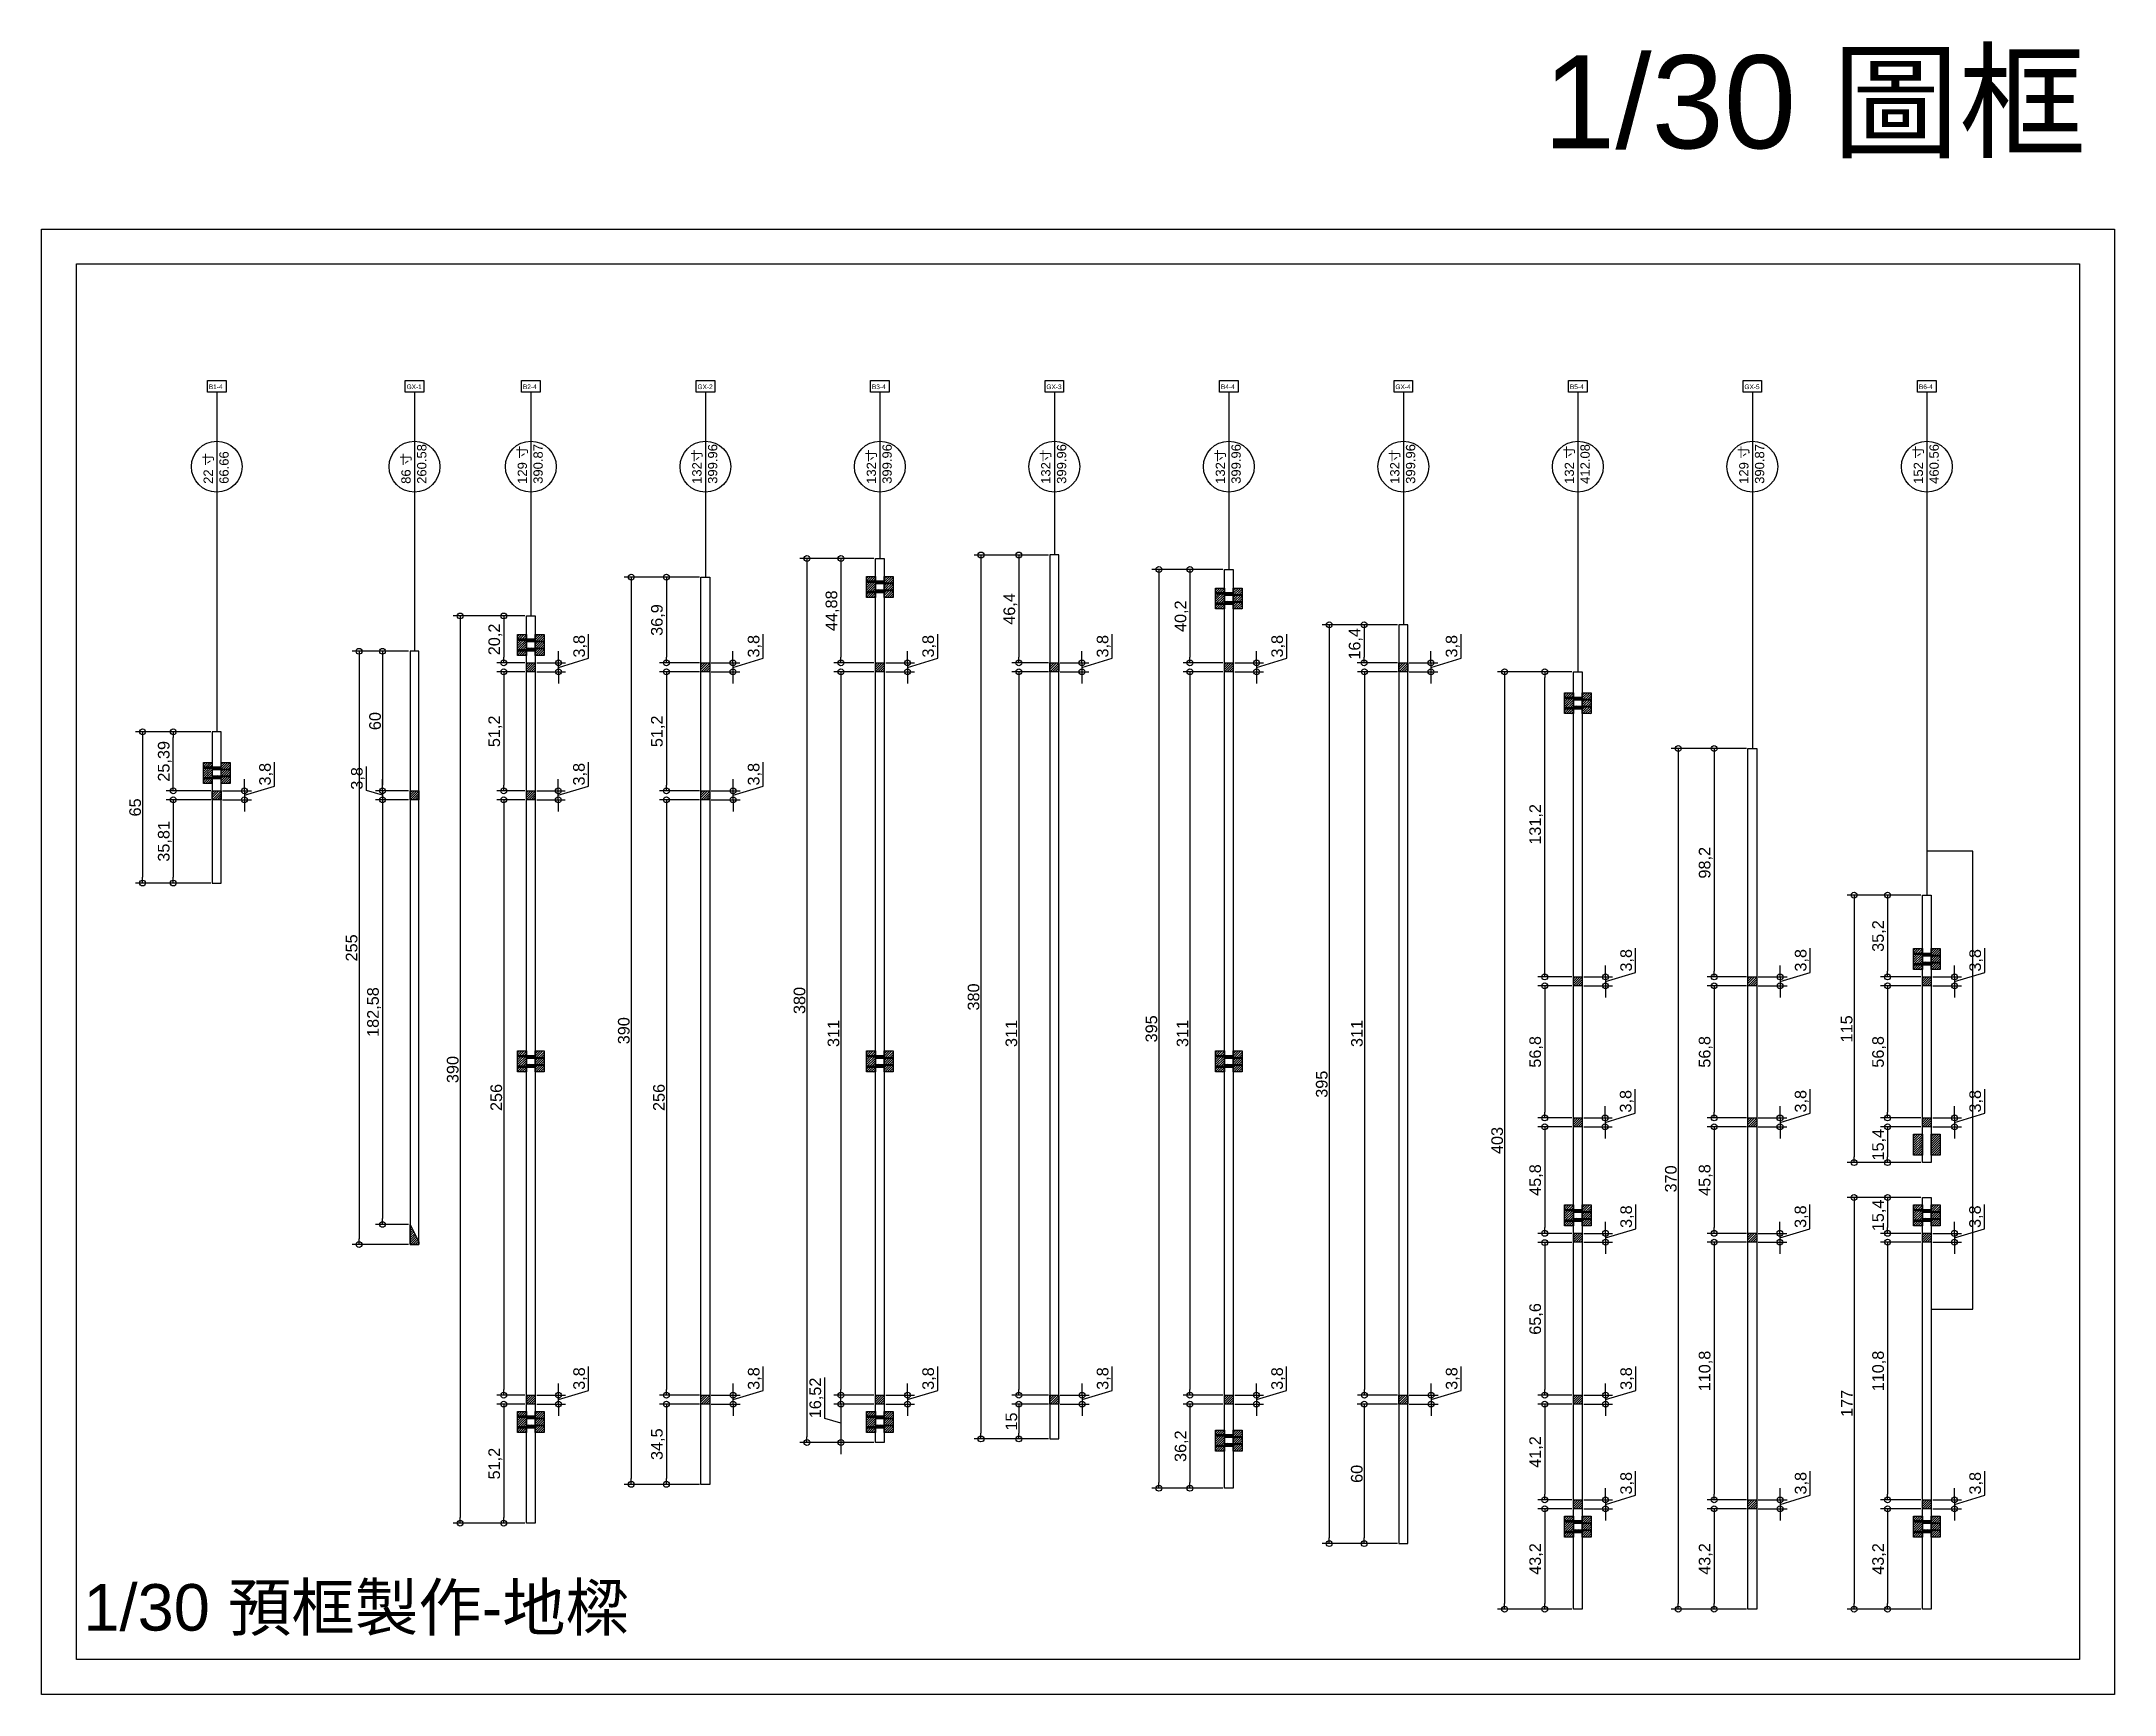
# Model space of a CAD drawing. Header units: millimetres. Extents: x -2666 to 6286, y -11880 to 4849.
# Drawn here: x 1876 to 2767, y -2283 to -1572 of the extents above; entities that cross this region are included whole.
import ezdxf

# ---------------------------------------------------------------- set-up
doc = ezdxf.new("R2010")
doc.units = ezdxf.units.MM
for name, color, linetype in [('7.5mm', 1, 'Continuous'), ('dim', 244, 'Continuous'), ('木料', 2, 'Continuous'), ('榫接', 5, 'Continuous'), ('編號標示', 30, 'Continuous'), ('預框', 7, 'Continuous')]:
    doc.layers.add(name, color=color, linetype=linetype)
doc.layers.add('default', color=11, linetype='Continuous', plot=False)
doc.styles.get("Standard").update_dxf_attribs({"font": 'arial.ttf'})
doc.dimstyles.new('ISO-25', dxfattribs={"dimtxt": 5, "dimasz": 2.5, "dimexe": 3, "dimexo": 0.625, "dimtad": 1, "dimtxsty": 'Standard', "dimblk": 'ORIGIN', "dimcen": 2.5, "dimadec": 0, "dimazin": 0, "dimtfac": 1, "dimtmove": 1, "dimatfit": 1, "dimldrblk": 'ORIGIN', "dimfxl": 0, "dimarcsym": 0})
pattern_1 = [(45, (0, -3168.0322), (-0.5, 0.5), [])]
pattern_2 = [(45, (0, -3171.8322), (-0.5, 0.5), [])]
pattern_3 = [(45, (0, -3168.2322), (-0.5, 0.5), [])]
pattern_4 = [(45, (0, -3161.0322), (-0.5, 0.5), [])]
pattern_5 = [(45, (0, -3164.2322), (-0.5, 0.5), [])]

msp = doc.modelspace()

# ---------------------------------------------------------------- texts
at = {"layer": 'default', "insert": (2521.809, -1578.125), "char_height": 40, "attachment_point": 1}
msp.add_mtext_dynamic_manual_height_columns('1/30 {\\fPMingLiU|b0|i0|c136|p18;圖框}', width=430.53379, gutter_width=12.5, heights=[0], dxfattribs=at)
at = {"layer": '編號標示'}
for s, p in [('GX-1', (2033.332, -1721.637)), ('B2-4', (2083.332, -1721.637)), ('GX-2', (2158.354, -1721.637)), ('B3-4', (2233.332, -1721.637)), ('GX-3', (2308.332, -1721.637)), ('GX-4', (2458.332, -1721.637)), ('GX-5', (2608.332, -1721.637)), ('B6-4', (2683.332, -1721.637)), ('B1-4', (1948.332, -1721.637)), ('B4-4', (2383.332, -1721.637)), ('B5-4', (2533.332, -1721.637))]:
    msp.add_text(s, height=2, dxfattribs=at).set_placement(p)
for s, p in [('260.58', (2041.835, -1762.352)), ('129 寸', (2085.06, -1762.352)), ('390.87', (2091.835, -1762.352)), ('399.96', (2166.858, -1762.352)), ('399.96', (2241.835, -1762.352)), ('399.96', (2316.835, -1762.352)), ('399.96', (2391.835, -1762.352)), ('399.96', (2466.835, -1762.352)), ('132 寸', (2535.06, -1762.352)), ('412.08', (2541.835, -1762.352)), ('129 寸', (2610.06, -1762.352)), ('390.87', (2616.835, -1762.352)), ('152 寸', (2685.06, -1762.352)), ('460.56', (2691.835, -1762.352)), ('22 寸', (1950.06, -1762.352)), ('66.66', (1956.835, -1762.352)), ('86 寸', (2035.06, -1762.352)), ('132寸', (2160.082, -1762.352)), ('132寸', (2235.06, -1762.352)), ('132寸', (2310.06, -1762.352)), ('132寸', (2385.06, -1762.352)), ('132寸', (2460.06, -1762.352))]:
    msp.add_text(s, height=4, rotation=90, dxfattribs=at).set_placement(p)
at = {"layer": '編號標示', "insert": (1894.409, -2235.334), "char_height": 20, "attachment_point": 1}
msp.add_mtext_dynamic_manual_height_columns('1/30 {\\fPMingLiU|b0|i0|c136|p18;預框製作-地樑}', width=430.53379, gutter_width=12.5, heights=[0], dxfattribs=at)

# ---------------------------------------------------------------- blocks, each defined once
blk = doc.blocks.new('_Origin')
at = {"color": 0, "linetype": 'ByBlock', "lineweight": -2}
blk.add_line((0, 0), (-1, 0), dxfattribs=at)
blk.add_circle((0, 0), 0.5, dxfattribs=at)
blk = doc.blocks.new('*D56')
at = {"layer": 'Defpoints', "color": 0}
for p in [(2084.83, -1819.15), (2056.35, -2209.15), (2084.83, -2209.15)]:
    blk.add_point(p, dxfattribs=at)
at = {"layer": 'dim', "color": 0, "lineweight": -2}
for p, q in [((2084.2, -1819.15), (2053.35, -1819.15)), ((2056.35, -1821.65), (2056.35, -2206.65)), ((2084.2, -2209.15), (2053.35, -2209.15))]:
    blk.add_line(p, q, dxfattribs=at)
at = {"layer": 'dim', "color": 0, "lineweight": -2, "xscale": 2.5, "yscale": 2.5, "zscale": 2.5}
for p, rotation in [((2056.35, -1819.15), 90), ((2056.35, -2209.15), 270)]:
    blk.add_blockref('_Origin', p, dxfattribs=dict(at, rotation=rotation))
at = {"layer": 'dim', "color": 0, "insert": (2053.17, -2014.15), "char_height": 5, "attachment_point": 5, "rotation": 90}
blk.add_mtext('390', dxfattribs=at)
blk = doc.blocks.new('*D57')
at = {"layer": 'Defpoints', "color": 0}
for p in [(1949.83, -1868.96), (1919.86, -1933.96), (1949.83, -1933.96)]:
    blk.add_point(p, dxfattribs=at)
at = {"layer": 'dim', "color": 0, "lineweight": -2}
for p, q in [((1949.2, -1868.96), (1916.86, -1868.96)), ((1919.86, -1871.46), (1919.86, -1931.46)), ((1949.2, -1933.96), (1916.86, -1933.96))]:
    blk.add_line(p, q, dxfattribs=at)
at = {"layer": 'dim', "color": 0, "lineweight": -2, "xscale": 2.5, "yscale": 2.5, "zscale": 2.5}
for p, rotation in [((1919.86, -1868.96), 90), ((1919.86, -1933.96), 270)]:
    blk.add_blockref('_Origin', p, dxfattribs=dict(at, rotation=rotation))
at = {"layer": 'dim', "color": 0, "insert": (1916.68, -1901.46), "char_height": 5, "attachment_point": 5, "rotation": 90}
blk.add_mtext('65', dxfattribs=at)
blk = doc.blocks.new('*D58')
at = {"layer": 'Defpoints', "color": 0}
for p in [(1933.03, -1868.96), (1949.83, -1868.96), (1949.83, -1894.35)]:
    blk.add_point(p, dxfattribs=at)
at = {"layer": 'dim', "color": 0, "lineweight": -2}
for p, q in [((1949.2, -1868.96), (1930.03, -1868.96)), ((1933.03, -1891.85), (1933.03, -1871.46)), ((1949.2, -1894.35), (1930.03, -1894.35))]:
    blk.add_line(p, q, dxfattribs=at)
at = {"layer": 'dim', "color": 0, "lineweight": -2, "xscale": 2.5, "yscale": 2.5, "zscale": 2.5}
for p, rotation in [((1933.03, -1868.96), 90), ((1933.03, -1894.35), 270)]:
    blk.add_blockref('_Origin', p, dxfattribs=dict(at, rotation=rotation))
at = {"layer": 'dim', "color": 0, "insert": (1929.4, -1881.65), "char_height": 5, "attachment_point": 5, "rotation": 90}
blk.add_mtext('25,39', dxfattribs=at)
blk = doc.blocks.new('*D59')
at = {"layer": 'Defpoints', "color": 0}
for p in [(1949.83, -1898.15), (1933.03, -1933.96), (1949.83, -1933.96)]:
    blk.add_point(p, dxfattribs=at)
at = {"layer": 'dim', "color": 0, "lineweight": -2}
for p, q in [((1949.2, -1898.15), (1930.03, -1898.15)), ((1933.03, -1900.65), (1933.03, -1931.46)), ((1949.2, -1933.96), (1930.03, -1933.96))]:
    blk.add_line(p, q, dxfattribs=at)
at = {"layer": 'dim', "color": 0, "lineweight": -2, "xscale": 2.5, "yscale": 2.5, "zscale": 2.5}
for p, rotation in [((1933.03, -1898.15), 90), ((1933.03, -1933.96), 270)]:
    blk.add_blockref('_Origin', p, dxfattribs=dict(at, rotation=rotation))
at = {"layer": 'dim', "color": 0, "insert": (1929.4, -1916.05), "char_height": 5, "attachment_point": 5, "rotation": 90}
blk.add_mtext('35,81', dxfattribs=at)
blk = doc.blocks.new('*D60')
at = {"layer": 'Defpoints', "color": 0}
for p in [(2034.83, -1834.35), (2012.88, -2089.35), (2034.83, -2089.35)]:
    blk.add_point(p, dxfattribs=at)
at = {"layer": 'dim', "color": 0, "lineweight": -2}
for p, q in [((2034.2, -1834.35), (2009.88, -1834.35)), ((2012.88, -1836.85), (2012.88, -2086.85)), ((2034.2, -2089.35), (2009.88, -2089.35))]:
    blk.add_line(p, q, dxfattribs=at)
at = {"layer": 'dim', "color": 0, "lineweight": -2, "xscale": 2.5, "yscale": 2.5, "zscale": 2.5}
for p, rotation in [((2012.88, -1834.35), 90), ((2012.88, -2089.35), 270)]:
    blk.add_blockref('_Origin', p, dxfattribs=dict(at, rotation=rotation))
at = {"layer": 'dim', "color": 0, "insert": (2009.7, -1961.85), "char_height": 5, "attachment_point": 5, "rotation": 90}
blk.add_mtext('255', dxfattribs=at)
blk = doc.blocks.new('*D61')
at = {"layer": 'Defpoints', "color": 0}
for p in [(2034.83, -1834.35), (2022.97, -1894.35), (2034.83, -1894.35)]:
    blk.add_point(p, dxfattribs=at)
at = {"layer": 'dim', "color": 0, "lineweight": -2}
for p, q in [((2034.2, -1834.35), (2019.97, -1834.35)), ((2022.97, -1836.85), (2022.97, -1891.85)), ((2034.2, -1894.35), (2019.97, -1894.35))]:
    blk.add_line(p, q, dxfattribs=at)
at = {"layer": 'dim', "color": 0, "lineweight": -2, "xscale": 2.5, "yscale": 2.5, "zscale": 2.5}
for p, rotation in [((2022.97, -1834.35), 90), ((2022.97, -1894.35), 270)]:
    blk.add_blockref('_Origin', p, dxfattribs=dict(at, rotation=rotation))
at = {"layer": 'dim', "color": 0, "insert": (2019.79, -1864.35), "char_height": 5, "attachment_point": 5, "rotation": 90}
blk.add_mtext('60', dxfattribs=at)
blk = doc.blocks.new('*D62')
at = {"layer": 'Defpoints', "color": 0}
for p in [(2034.83, -1898.15), (2022.97, -2080.72), (2034.83, -2080.72)]:
    blk.add_point(p, dxfattribs=at)
at = {"layer": 'dim', "color": 0, "lineweight": -2}
for p, q in [((2034.2, -1898.15), (2019.97, -1898.15)), ((2022.97, -1900.65), (2022.97, -2078.22)), ((2034.2, -2080.72), (2019.97, -2080.72))]:
    blk.add_line(p, q, dxfattribs=at)
at = {"layer": 'dim', "color": 0, "lineweight": -2, "xscale": 2.5, "yscale": 2.5, "zscale": 2.5}
for p, rotation in [((2022.97, -1898.15), 90), ((2022.97, -2080.72), 270)]:
    blk.add_blockref('_Origin', p, dxfattribs=dict(at, rotation=rotation))
at = {"layer": 'dim', "color": 0, "insert": (2019.34, -1989.44), "char_height": 5, "attachment_point": 5, "rotation": 90}
blk.add_mtext('182,58', dxfattribs=at)
blk = doc.blocks.new('*D63')
at = {"layer": 'Defpoints', "color": 0}
for p in [(2034.83, -1894.35), (2022.97, -1898.15), (2034.83, -1898.15)]:
    blk.add_point(p, dxfattribs=at)
at = {"layer": 'dim', "color": 0, "lineweight": -2}
for p, q in [((2016.02, -1894.16), (2016.02, -1883.8)), ((2022.97, -1896.25), (2016.02, -1894.16)), ((2034.2, -1894.35), (2019.97, -1894.35)), ((2022.97, -1891.85), (2022.97, -1889.35)), ((2022.97, -1894.35), (2022.97, -1898.15)), ((2022.97, -1894.35), (2022.97, -1898.15)), ((2034.2, -1898.15), (2019.97, -1898.15)), ((2022.97, -1900.65), (2022.97, -1903.15))]:
    blk.add_line(p, q, dxfattribs=at)
at = {"layer": 'dim', "color": 0, "lineweight": -2, "xscale": 2.5, "yscale": 2.5, "zscale": 2.5}
for p, rotation in [((2022.97, -1894.35), 270), ((2022.97, -1898.15), 90)]:
    blk.add_blockref('_Origin', p, dxfattribs=dict(at, rotation=rotation))
at = {"layer": 'dim', "color": 0, "insert": (2012.39, -1888.98), "char_height": 5, "attachment_point": 5, "rotation": 90}
blk.add_mtext('3,8', dxfattribs=at)
blk = doc.blocks.new('*D64')
at = {"layer": 'Defpoints', "color": 0}
for p in [(1953.63, -1894.35), (1953.63, -1898.15), (1963.61, -1898.15)]:
    blk.add_point(p, dxfattribs=at)
at = {"layer": 'dim', "color": 0, "lineweight": -2}
for p, q in [((1976.56, -1892.36), (1976.56, -1882)), ((1954.25, -1894.35), (1966.61, -1894.35)), ((1963.61, -1891.85), (1963.61, -1889.35)), ((1963.61, -1896.25), (1976.56, -1892.36)), ((1963.61, -1894.35), (1963.61, -1898.15)), ((1963.61, -1894.35), (1963.61, -1898.15)), ((1954.25, -1898.15), (1966.61, -1898.15)), ((1963.61, -1900.65), (1963.61, -1903.15))]:
    blk.add_line(p, q, dxfattribs=at)
at = {"layer": 'dim', "color": 0, "lineweight": -2, "xscale": 2.5, "yscale": 2.5, "zscale": 2.5}
for p, rotation in [((1963.61, -1894.35), 270), ((1963.61, -1898.15), 90)]:
    blk.add_blockref('_Origin', p, dxfattribs=dict(at, rotation=rotation))
at = {"layer": 'dim', "color": 0, "insert": (1972.93, -1887.18), "char_height": 5, "attachment_point": 5, "rotation": 90}
blk.add_mtext('3,8', dxfattribs=at)
blk = doc.blocks.new('*D65')
at = {"layer": 'Defpoints', "color": 0}
for p in [(2084.83, -1819.15), (2075.07, -1839.35), (2084.83, -1839.35)]:
    blk.add_point(p, dxfattribs=at)
at = {"layer": 'dim', "color": 0, "lineweight": -2}
for p, q in [((2084.2, -1819.15), (2072.07, -1819.15)), ((2075.07, -1821.65), (2075.07, -1836.85)), ((2084.2, -1839.35), (2072.07, -1839.35))]:
    blk.add_line(p, q, dxfattribs=at)
at = {"layer": 'dim', "color": 0, "lineweight": -2, "xscale": 2.5, "yscale": 2.5, "zscale": 2.5}
for p, rotation in [((2075.07, -1819.15), 90), ((2075.07, -1839.35), 270)]:
    blk.add_blockref('_Origin', p, dxfattribs=dict(at, rotation=rotation))
at = {"layer": 'dim', "color": 0, "insert": (2071.44, -1829.25), "char_height": 5, "attachment_point": 5, "rotation": 90}
blk.add_mtext('20,2', dxfattribs=at)
blk = doc.blocks.new('*D66')
at = {"layer": 'Defpoints', "color": 0}
for p in [(2084.83, -1843.15), (2075.07, -1894.35), (2084.83, -1894.35)]:
    blk.add_point(p, dxfattribs=at)
at = {"layer": 'dim', "color": 0, "lineweight": -2}
for p, q in [((2084.2, -1843.15), (2072.07, -1843.15)), ((2075.07, -1845.65), (2075.07, -1891.85)), ((2084.2, -1894.35), (2072.07, -1894.35))]:
    blk.add_line(p, q, dxfattribs=at)
at = {"layer": 'dim', "color": 0, "lineweight": -2, "xscale": 2.5, "yscale": 2.5, "zscale": 2.5}
for p, rotation in [((2075.07, -1843.15), 90), ((2075.07, -1894.35), 270)]:
    blk.add_blockref('_Origin', p, dxfattribs=dict(at, rotation=rotation))
at = {"layer": 'dim', "color": 0, "insert": (2071.44, -1868.75), "char_height": 5, "attachment_point": 5, "rotation": 90}
blk.add_mtext('51,2', dxfattribs=at)
blk = doc.blocks.new('*D67')
at = {"layer": 'Defpoints', "color": 0}
for p in [(2084.83, -1898.15), (2075.07, -2154.15), (2084.83, -2154.15)]:
    blk.add_point(p, dxfattribs=at)
at = {"layer": 'dim', "color": 0, "lineweight": -2}
for p, q in [((2084.2, -1898.15), (2072.07, -1898.15)), ((2075.07, -1900.65), (2075.07, -2151.65)), ((2084.2, -2154.15), (2072.07, -2154.15))]:
    blk.add_line(p, q, dxfattribs=at)
at = {"layer": 'dim', "color": 0, "lineweight": -2, "xscale": 2.5, "yscale": 2.5, "zscale": 2.5}
for p, rotation in [((2075.07, -1898.15), 90), ((2075.07, -2154.15), 270)]:
    blk.add_blockref('_Origin', p, dxfattribs=dict(at, rotation=rotation))
at = {"layer": 'dim', "color": 0, "insert": (2071.89, -2026.15), "char_height": 5, "attachment_point": 5, "rotation": 90}
blk.add_mtext('256', dxfattribs=at)
blk = doc.blocks.new('*D68')
at = {"layer": 'Defpoints', "color": 0}
for p in [(2084.83, -2157.95), (2075.07, -2209.15), (2084.83, -2209.15)]:
    blk.add_point(p, dxfattribs=at)
at = {"layer": 'dim', "color": 0, "lineweight": -2}
for p, q in [((2084.2, -2157.95), (2072.07, -2157.95)), ((2075.07, -2160.45), (2075.07, -2206.65)), ((2084.2, -2209.15), (2072.07, -2209.15))]:
    blk.add_line(p, q, dxfattribs=at)
at = {"layer": 'dim', "color": 0, "lineweight": -2, "xscale": 2.5, "yscale": 2.5, "zscale": 2.5}
for p, rotation in [((2075.07, -2157.95), 90), ((2075.07, -2209.15), 270)]:
    blk.add_blockref('_Origin', p, dxfattribs=dict(at, rotation=rotation))
at = {"layer": 'dim', "color": 0, "insert": (2071.44, -2183.55), "char_height": 5, "attachment_point": 5, "rotation": 90}
blk.add_mtext('51,2', dxfattribs=at)
blk = doc.blocks.new('*D69')
at = {"layer": 'Defpoints', "color": 0}
for p in [(2088.63, -2154.15), (2098.6, -2154.15), (2088.63, -2157.95)]:
    blk.add_point(p, dxfattribs=at)
at = {"layer": 'dim', "color": 0, "lineweight": -2}
for p, q in [((2111.55, -2152.16), (2111.55, -2141.8)), ((2089.25, -2154.15), (2101.6, -2154.15)), ((2098.6, -2151.65), (2098.6, -2149.15)), ((2098.6, -2156.05), (2111.55, -2152.16)), ((2098.6, -2157.95), (2098.6, -2154.15)), ((2098.6, -2157.95), (2098.6, -2154.15)), ((2089.25, -2157.95), (2101.6, -2157.95)), ((2098.6, -2160.45), (2098.6, -2162.95))]:
    blk.add_line(p, q, dxfattribs=at)
at = {"layer": 'dim', "color": 0, "lineweight": -2, "xscale": 2.5, "yscale": 2.5, "zscale": 2.5}
for p, rotation in [((2098.6, -2154.15), 270), ((2098.6, -2157.95), 90)]:
    blk.add_blockref('_Origin', p, dxfattribs=dict(at, rotation=rotation))
at = {"layer": 'dim', "color": 0, "insert": (2107.92, -2146.98), "char_height": 5, "attachment_point": 5, "rotation": 90}
blk.add_mtext('3,8', dxfattribs=at)
blk = doc.blocks.new('*D70')
at = {"layer": 'Defpoints', "color": 0}
for p in [(2088.63, -1894.35), (2098.53, -1894.35), (2088.63, -1898.15)]:
    blk.add_point(p, dxfattribs=at)
at = {"layer": 'dim', "color": 0, "lineweight": -2}
for p, q in [((2111.48, -1892.36), (2111.48, -1882)), ((2089.25, -1894.35), (2101.53, -1894.35)), ((2098.53, -1891.85), (2098.53, -1889.35)), ((2098.53, -1896.25), (2111.48, -1892.36)), ((2098.53, -1898.15), (2098.53, -1894.35)), ((2098.53, -1898.15), (2098.53, -1894.35)), ((2089.25, -1898.15), (2101.53, -1898.15)), ((2098.53, -1900.65), (2098.53, -1903.15))]:
    blk.add_line(p, q, dxfattribs=at)
at = {"layer": 'dim', "color": 0, "lineweight": -2, "xscale": 2.5, "yscale": 2.5, "zscale": 2.5}
for p, rotation in [((2098.53, -1894.35), 270), ((2098.53, -1898.15), 90)]:
    blk.add_blockref('_Origin', p, dxfattribs=dict(at, rotation=rotation))
at = {"layer": 'dim', "color": 0, "insert": (2107.85, -1887.18), "char_height": 5, "attachment_point": 5, "rotation": 90}
blk.add_mtext('3,8', dxfattribs=at)
blk = doc.blocks.new('*D71')
at = {"layer": 'Defpoints', "color": 0}
for p in [(2088.63, -1839.35), (2088.63, -1843.15), (2098.62, -1839.35)]:
    blk.add_point(p, dxfattribs=at)
at = {"layer": 'dim', "color": 0, "lineweight": -2}
for p, q in [((2098.62, -1836.85), (2098.62, -1834.35)), ((2111.57, -1837.36), (2111.57, -1827)), ((2089.25, -1839.35), (2101.62, -1839.35)), ((2089.25, -1843.15), (2101.62, -1843.15)), ((2098.62, -1841.25), (2111.57, -1837.36)), ((2098.62, -1843.15), (2098.62, -1839.35)), ((2098.62, -1843.15), (2098.62, -1839.35)), ((2098.62, -1845.65), (2098.62, -1848.15))]:
    blk.add_line(p, q, dxfattribs=at)
at = {"layer": 'dim', "color": 0, "lineweight": -2, "xscale": 2.5, "yscale": 2.5, "zscale": 2.5}
for p, rotation in [((2098.62, -1839.35), 270), ((2098.62, -1843.15), 90)]:
    blk.add_blockref('_Origin', p, dxfattribs=dict(at, rotation=rotation))
at = {"layer": 'dim', "color": 0, "insert": (2107.94, -1832.18), "char_height": 5, "attachment_point": 5, "rotation": 90}
blk.add_mtext('3,8', dxfattribs=at)
blk = doc.blocks.new('*D72')
at = {"layer": 'Defpoints', "color": 0}
for p in [(2159.85, -1802.45), (2129.88, -2192.45), (2159.85, -2192.45)]:
    blk.add_point(p, dxfattribs=at)
at = {"layer": 'dim', "color": 0, "lineweight": -2}
for p, q in [((2159.23, -1802.45), (2126.88, -1802.45)), ((2129.88, -1804.95), (2129.88, -2189.95)), ((2159.23, -2192.45), (2126.88, -2192.45))]:
    blk.add_line(p, q, dxfattribs=at)
at = {"layer": 'dim', "color": 0, "lineweight": -2, "xscale": 2.5, "yscale": 2.5, "zscale": 2.5}
for p, rotation in [((2129.88, -1802.45), 90), ((2129.88, -2192.45), 270)]:
    blk.add_blockref('_Origin', p, dxfattribs=dict(at, rotation=rotation))
at = {"layer": 'dim', "color": 0, "insert": (2126.7, -1997.45), "char_height": 5, "attachment_point": 5, "rotation": 90}
blk.add_mtext('390', dxfattribs=at)
blk = doc.blocks.new('*D73')
at = {"layer": 'Defpoints', "color": 0}
for p in [(2159.85, -1802.45), (2144.98, -1839.35), (2159.85, -1839.35)]:
    blk.add_point(p, dxfattribs=at)
at = {"layer": 'dim', "color": 0, "lineweight": -2}
for p, q in [((2159.23, -1802.45), (2141.98, -1802.45)), ((2144.98, -1804.95), (2144.98, -1836.85)), ((2159.23, -1839.35), (2141.98, -1839.35))]:
    blk.add_line(p, q, dxfattribs=at)
at = {"layer": 'dim', "color": 0, "lineweight": -2, "xscale": 2.5, "yscale": 2.5, "zscale": 2.5}
for p, rotation in [((2144.98, -1802.45), 90), ((2144.98, -1839.35), 270)]:
    blk.add_blockref('_Origin', p, dxfattribs=dict(at, rotation=rotation))
at = {"layer": 'dim', "color": 0, "insert": (2141.35, -1820.9), "char_height": 5, "attachment_point": 5, "rotation": 90}
blk.add_mtext('36,9', dxfattribs=at)
blk = doc.blocks.new('*D74')
at = {"layer": 'Defpoints', "color": 0}
for p in [(2159.85, -1843.15), (2144.98, -1894.35), (2159.85, -1894.35)]:
    blk.add_point(p, dxfattribs=at)
at = {"layer": 'dim', "color": 0, "lineweight": -2}
for p, q in [((2159.23, -1843.15), (2141.98, -1843.15)), ((2144.98, -1845.65), (2144.98, -1891.85)), ((2159.23, -1894.35), (2141.98, -1894.35))]:
    blk.add_line(p, q, dxfattribs=at)
at = {"layer": 'dim', "color": 0, "lineweight": -2, "xscale": 2.5, "yscale": 2.5, "zscale": 2.5}
for p, rotation in [((2144.98, -1843.15), 90), ((2144.98, -1894.35), 270)]:
    blk.add_blockref('_Origin', p, dxfattribs=dict(at, rotation=rotation))
at = {"layer": 'dim', "color": 0, "insert": (2141.35, -1868.75), "char_height": 5, "attachment_point": 5, "rotation": 90}
blk.add_mtext('51,2', dxfattribs=at)
blk = doc.blocks.new('*D75')
at = {"layer": 'Defpoints', "color": 0}
for p in [(2159.85, -1898.15), (2144.98, -2154.15), (2159.85, -2154.15)]:
    blk.add_point(p, dxfattribs=at)
at = {"layer": 'dim', "color": 0, "lineweight": -2}
for p, q in [((2159.23, -1898.15), (2141.98, -1898.15)), ((2144.98, -1900.65), (2144.98, -2151.65)), ((2159.23, -2154.15), (2141.98, -2154.15))]:
    blk.add_line(p, q, dxfattribs=at)
at = {"layer": 'dim', "color": 0, "lineweight": -2, "xscale": 2.5, "yscale": 2.5, "zscale": 2.5}
for p, rotation in [((2144.98, -1898.15), 90), ((2144.98, -2154.15), 270)]:
    blk.add_blockref('_Origin', p, dxfattribs=dict(at, rotation=rotation))
at = {"layer": 'dim', "color": 0, "insert": (2141.8, -2026.15), "char_height": 5, "attachment_point": 5, "rotation": 90}
blk.add_mtext('256', dxfattribs=at)
blk = doc.blocks.new('*D76')
at = {"layer": 'Defpoints', "color": 0}
for p in [(2159.85, -2157.95), (2144.98, -2192.45), (2159.85, -2192.45)]:
    blk.add_point(p, dxfattribs=at)
at = {"layer": 'dim', "color": 0, "lineweight": -2}
for p, q in [((2159.23, -2157.95), (2141.98, -2157.95)), ((2144.98, -2160.45), (2144.98, -2189.95)), ((2159.23, -2192.45), (2141.98, -2192.45))]:
    blk.add_line(p, q, dxfattribs=at)
at = {"layer": 'dim', "color": 0, "lineweight": -2, "xscale": 2.5, "yscale": 2.5, "zscale": 2.5}
for p, rotation in [((2144.98, -2157.95), 90), ((2144.98, -2192.45), 270)]:
    blk.add_blockref('_Origin', p, dxfattribs=dict(at, rotation=rotation))
at = {"layer": 'dim', "color": 0, "insert": (2141.35, -2175.2), "char_height": 5, "attachment_point": 5, "rotation": 90}
blk.add_mtext('34,5', dxfattribs=at)
blk = doc.blocks.new('*D77')
at = {"layer": 'Defpoints', "color": 0}
for p in [(2163.65, -2154.15), (2173.65, -2154.15), (2163.65, -2157.95)]:
    blk.add_point(p, dxfattribs=at)
at = {"layer": 'dim', "color": 0, "lineweight": -2}
for p, q in [((2186.6, -2152.16), (2186.6, -2141.8)), ((2164.28, -2154.15), (2176.65, -2154.15)), ((2173.65, -2151.65), (2173.65, -2149.15)), ((2173.65, -2156.05), (2186.6, -2152.16)), ((2173.65, -2157.95), (2173.65, -2154.15)), ((2173.65, -2157.95), (2173.65, -2154.15)), ((2164.28, -2157.95), (2176.65, -2157.95)), ((2173.65, -2160.45), (2173.65, -2162.95))]:
    blk.add_line(p, q, dxfattribs=at)
at = {"layer": 'dim', "color": 0, "lineweight": -2, "xscale": 2.5, "yscale": 2.5, "zscale": 2.5}
for p, rotation in [((2173.65, -2154.15), 270), ((2173.65, -2157.95), 90)]:
    blk.add_blockref('_Origin', p, dxfattribs=dict(at, rotation=rotation))
at = {"layer": 'dim', "color": 0, "insert": (2182.97, -2146.98), "char_height": 5, "attachment_point": 5, "rotation": 90}
blk.add_mtext('3,8', dxfattribs=at)
blk = doc.blocks.new('*D78')
at = {"layer": 'Defpoints', "color": 0}
for p in [(2163.65, -1894.35), (2173.63, -1894.35), (2163.65, -1898.15)]:
    blk.add_point(p, dxfattribs=at)
at = {"layer": 'dim', "color": 0, "lineweight": -2}
for p, q in [((2186.58, -1892.36), (2186.58, -1882)), ((2164.28, -1894.35), (2176.63, -1894.35)), ((2173.63, -1891.85), (2173.63, -1889.35)), ((2173.63, -1896.25), (2186.58, -1892.36)), ((2173.63, -1898.15), (2173.63, -1894.35)), ((2173.63, -1898.15), (2173.63, -1894.35)), ((2164.28, -1898.15), (2176.63, -1898.15)), ((2173.63, -1900.65), (2173.63, -1903.15))]:
    blk.add_line(p, q, dxfattribs=at)
at = {"layer": 'dim', "color": 0, "lineweight": -2, "xscale": 2.5, "yscale": 2.5, "zscale": 2.5}
for p, rotation in [((2173.63, -1894.35), 270), ((2173.63, -1898.15), 90)]:
    blk.add_blockref('_Origin', p, dxfattribs=dict(at, rotation=rotation))
at = {"layer": 'dim', "color": 0, "insert": (2182.95, -1887.18), "char_height": 5, "attachment_point": 5, "rotation": 90}
blk.add_mtext('3,8', dxfattribs=at)
blk = doc.blocks.new('*D79')
at = {"layer": 'Defpoints', "color": 0}
for p in [(2163.65, -1839.35), (2163.65, -1843.15), (2173.6, -1843.15)]:
    blk.add_point(p, dxfattribs=at)
at = {"layer": 'dim', "color": 0, "lineweight": -2}
for p, q in [((2173.6, -1836.85), (2173.6, -1834.35)), ((2186.55, -1837.36), (2186.55, -1827)), ((2164.28, -1839.35), (2176.6, -1839.35)), ((2164.28, -1843.15), (2176.6, -1843.15)), ((2173.6, -1841.25), (2186.55, -1837.36)), ((2173.6, -1839.35), (2173.6, -1843.15)), ((2173.6, -1839.35), (2173.6, -1843.15)), ((2173.6, -1845.65), (2173.6, -1848.15))]:
    blk.add_line(p, q, dxfattribs=at)
at = {"layer": 'dim', "color": 0, "lineweight": -2, "xscale": 2.5, "yscale": 2.5, "zscale": 2.5}
for p, rotation in [((2173.6, -1839.35), 270), ((2173.6, -1843.15), 90)]:
    blk.add_blockref('_Origin', p, dxfattribs=dict(at, rotation=rotation))
at = {"layer": 'dim', "color": 0, "insert": (2182.92, -1832.18), "char_height": 5, "attachment_point": 5, "rotation": 90}
blk.add_mtext('3,8', dxfattribs=at)
blk = doc.blocks.new('*D80')
at = {"layer": 'Defpoints', "color": 0}
for p in [(2234.83, -1794.46), (2205.39, -2174.46), (2234.83, -2174.46)]:
    blk.add_point(p, dxfattribs=at)
at = {"layer": 'dim', "color": 0, "lineweight": -2}
for p, q in [((2234.2, -1794.46), (2202.39, -1794.46)), ((2205.39, -1796.96), (2205.39, -2171.96)), ((2234.2, -2174.46), (2202.39, -2174.46))]:
    blk.add_line(p, q, dxfattribs=at)
at = {"layer": 'dim', "color": 0, "lineweight": -2, "xscale": 2.5, "yscale": 2.5, "zscale": 2.5}
for p, rotation in [((2205.39, -1794.46), 90), ((2205.39, -2174.46), 270)]:
    blk.add_blockref('_Origin', p, dxfattribs=dict(at, rotation=rotation))
at = {"layer": 'dim', "color": 0, "insert": (2202.21, -1984.46), "char_height": 5, "attachment_point": 5, "rotation": 90}
blk.add_mtext('380', dxfattribs=at)
blk = doc.blocks.new('*D81')
at = {"layer": 'Defpoints', "color": 0}
for p in [(2234.83, -1794.46), (2220, -1839.35), (2234.83, -1839.35)]:
    blk.add_point(p, dxfattribs=at)
at = {"layer": 'dim', "color": 0, "lineweight": -2}
for p, q in [((2234.2, -1794.46), (2217, -1794.46)), ((2220, -1796.96), (2220, -1836.85)), ((2234.2, -1839.35), (2217, -1839.35))]:
    blk.add_line(p, q, dxfattribs=at)
at = {"layer": 'dim', "color": 0, "lineweight": -2, "xscale": 2.5, "yscale": 2.5, "zscale": 2.5}
for p, rotation in [((2220, -1794.46), 90), ((2220, -1839.35), 270)]:
    blk.add_blockref('_Origin', p, dxfattribs=dict(at, rotation=rotation))
at = {"layer": 'dim', "color": 0, "insert": (2216.37, -1816.91), "char_height": 5, "attachment_point": 5, "rotation": 90}
blk.add_mtext('44,88', dxfattribs=at)
blk = doc.blocks.new('*D82')
at = {"layer": 'Defpoints', "color": 0}
for p in [(2234.83, -1843.15), (2220, -2154.15), (2234.83, -2154.15)]:
    blk.add_point(p, dxfattribs=at)
at = {"layer": 'dim', "color": 0, "lineweight": -2}
for p, q in [((2234.2, -1843.15), (2217, -1843.15)), ((2220, -1845.65), (2220, -2151.65)), ((2234.2, -2154.15), (2217, -2154.15))]:
    blk.add_line(p, q, dxfattribs=at)
at = {"layer": 'dim', "color": 0, "lineweight": -2, "xscale": 2.5, "yscale": 2.5, "zscale": 2.5}
for p, rotation in [((2220, -1843.15), 90), ((2220, -2154.15), 270)]:
    blk.add_blockref('_Origin', p, dxfattribs=dict(at, rotation=rotation))
at = {"layer": 'dim', "color": 0, "insert": (2216.82, -1998.65), "char_height": 5, "attachment_point": 5, "rotation": 90}
blk.add_mtext('311', dxfattribs=at)
blk = doc.blocks.new('*D83')
at = {"layer": 'Defpoints', "color": 0}
for p in [(2234.83, -2157.95), (2220, -2174.46), (2234.83, -2174.46)]:
    blk.add_point(p, dxfattribs=at)
at = {"layer": 'dim', "color": 0, "lineweight": -2}
for p, q in [((2213.06, -2164.12), (2213.06, -2146.52)), ((2220, -2155.45), (2220, -2152.95)), ((2220, -2166.21), (2213.06, -2164.12)), ((2234.2, -2157.95), (2217, -2157.95)), ((2220, -2157.95), (2220, -2174.46)), ((2220, -2157.95), (2220, -2174.46)), ((2234.2, -2174.46), (2217, -2174.46)), ((2220, -2176.96), (2220, -2179.46))]:
    blk.add_line(p, q, dxfattribs=at)
at = {"layer": 'dim', "color": 0, "lineweight": -2, "xscale": 2.5, "yscale": 2.5, "zscale": 2.5}
for p, rotation in [((2220, -2157.95), 270), ((2220, -2174.46), 90)]:
    blk.add_blockref('_Origin', p, dxfattribs=dict(at, rotation=rotation))
at = {"layer": 'dim', "color": 0, "insert": (2209.43, -2155.32), "char_height": 5, "attachment_point": 5, "rotation": 90}
blk.add_mtext('16,52', dxfattribs=at)
blk = doc.blocks.new('*D84')
at = {"layer": 'Defpoints', "color": 0}
for p in [(2238.63, -2154.15), (2238.63, -2157.95), (2248.63, -2157.95)]:
    blk.add_point(p, dxfattribs=at)
at = {"layer": 'dim', "color": 0, "lineweight": -2}
for p, q in [((2261.58, -2152.16), (2261.58, -2141.8)), ((2239.25, -2154.15), (2251.63, -2154.15)), ((2248.63, -2151.65), (2248.63, -2149.15)), ((2248.63, -2156.05), (2261.58, -2152.16)), ((2248.63, -2154.15), (2248.63, -2157.95)), ((2248.63, -2154.15), (2248.63, -2157.95)), ((2239.25, -2157.95), (2251.63, -2157.95)), ((2248.63, -2160.45), (2248.63, -2162.95))]:
    blk.add_line(p, q, dxfattribs=at)
at = {"layer": 'dim', "color": 0, "lineweight": -2, "xscale": 2.5, "yscale": 2.5, "zscale": 2.5}
for p, rotation in [((2248.63, -2154.15), 270), ((2248.63, -2157.95), 90)]:
    blk.add_blockref('_Origin', p, dxfattribs=dict(at, rotation=rotation))
at = {"layer": 'dim', "color": 0, "insert": (2257.95, -2146.98), "char_height": 5, "attachment_point": 5, "rotation": 90}
blk.add_mtext('3,8', dxfattribs=at)
blk = doc.blocks.new('*D85')
at = {"layer": 'Defpoints', "color": 0}
for p in [(2238.63, -1839.35), (2238.63, -1843.15), (2248.62, -1843.15)]:
    blk.add_point(p, dxfattribs=at)
at = {"layer": 'dim', "color": 0, "lineweight": -2}
for p, q in [((2248.62, -1836.85), (2248.62, -1834.35)), ((2261.58, -1837.36), (2261.58, -1827)), ((2239.25, -1839.35), (2251.62, -1839.35)), ((2239.25, -1843.15), (2251.62, -1843.15)), ((2248.62, -1841.25), (2261.58, -1837.36)), ((2248.62, -1839.35), (2248.62, -1843.15)), ((2248.62, -1839.35), (2248.62, -1843.15)), ((2248.62, -1845.65), (2248.62, -1848.15))]:
    blk.add_line(p, q, dxfattribs=at)
at = {"layer": 'dim', "color": 0, "lineweight": -2, "xscale": 2.5, "yscale": 2.5, "zscale": 2.5}
for p, rotation in [((2248.62, -1839.35), 270), ((2248.62, -1843.15), 90)]:
    blk.add_blockref('_Origin', p, dxfattribs=dict(at, rotation=rotation))
at = {"layer": 'dim', "color": 0, "insert": (2257.95, -1832.18), "char_height": 5, "attachment_point": 5, "rotation": 90}
blk.add_mtext('3,8', dxfattribs=at)
blk = doc.blocks.new('*D86')
at = {"layer": 'Defpoints', "color": 0}
for p in [(2309.83, -1792.95), (2280.2, -2172.95), (2309.83, -2172.95)]:
    blk.add_point(p, dxfattribs=at)
at = {"layer": 'dim', "color": 0, "lineweight": -2}
for p, q in [((2309.2, -1792.95), (2277.2, -1792.95)), ((2280.2, -1795.45), (2280.2, -2170.45)), ((2309.2, -2172.95), (2277.2, -2172.95))]:
    blk.add_line(p, q, dxfattribs=at)
at = {"layer": 'dim', "color": 0, "lineweight": -2, "xscale": 2.5, "yscale": 2.5, "zscale": 2.5}
for p, rotation in [((2280.2, -1792.95), 90), ((2280.2, -2172.95), 270)]:
    blk.add_blockref('_Origin', p, dxfattribs=dict(at, rotation=rotation))
at = {"layer": 'dim', "color": 0, "insert": (2277.02, -1982.95), "char_height": 5, "attachment_point": 5, "rotation": 90}
blk.add_mtext('380', dxfattribs=at)
blk = doc.blocks.new('*D87')
at = {"layer": 'Defpoints', "color": 0}
for p in [(2309.83, -1792.95), (2296.46, -1839.35), (2309.83, -1839.35)]:
    blk.add_point(p, dxfattribs=at)
at = {"layer": 'dim', "color": 0, "lineweight": -2}
for p, q in [((2309.2, -1792.95), (2293.46, -1792.95)), ((2296.46, -1795.45), (2296.46, -1836.85)), ((2309.2, -1839.35), (2293.46, -1839.35))]:
    blk.add_line(p, q, dxfattribs=at)
at = {"layer": 'dim', "color": 0, "lineweight": -2, "xscale": 2.5, "yscale": 2.5, "zscale": 2.5}
for p, rotation in [((2296.46, -1792.95), 90), ((2296.46, -1839.35), 270)]:
    blk.add_blockref('_Origin', p, dxfattribs=dict(at, rotation=rotation))
at = {"layer": 'dim', "color": 0, "insert": (2292.83, -1816.15), "char_height": 5, "attachment_point": 5, "rotation": 90}
blk.add_mtext('46,4', dxfattribs=at)
blk = doc.blocks.new('*D88')
at = {"layer": 'Defpoints', "color": 0}
for p in [(2309.83, -1843.15), (2296.46, -2154.15), (2309.83, -2154.15)]:
    blk.add_point(p, dxfattribs=at)
at = {"layer": 'dim', "color": 0, "lineweight": -2}
for p, q in [((2309.2, -1843.15), (2293.46, -1843.15)), ((2296.46, -1845.65), (2296.46, -2151.65)), ((2309.2, -2154.15), (2293.46, -2154.15))]:
    blk.add_line(p, q, dxfattribs=at)
at = {"layer": 'dim', "color": 0, "lineweight": -2, "xscale": 2.5, "yscale": 2.5, "zscale": 2.5}
for p, rotation in [((2296.46, -1843.15), 90), ((2296.46, -2154.15), 270)]:
    blk.add_blockref('_Origin', p, dxfattribs=dict(at, rotation=rotation))
at = {"layer": 'dim', "color": 0, "insert": (2293.28, -1998.65), "char_height": 5, "attachment_point": 5, "rotation": 90}
blk.add_mtext('311', dxfattribs=at)
blk = doc.blocks.new('*D89')
at = {"layer": 'Defpoints', "color": 0}
for p in [(2309.83, -2157.95), (2296.46, -2172.95), (2309.2, -2172.95)]:
    blk.add_point(p, dxfattribs=at)
at = {"layer": 'dim', "color": 0, "lineweight": -2}
for p, q in [((2309.2, -2157.95), (2293.46, -2157.95)), ((2296.46, -2160.45), (2296.46, -2170.45)), ((2308.58, -2172.95), (2293.46, -2172.95))]:
    blk.add_line(p, q, dxfattribs=at)
at = {"layer": 'dim', "color": 0, "lineweight": -2, "xscale": 2.5, "yscale": 2.5, "zscale": 2.5}
for p, rotation in [((2296.46, -2157.95), 90), ((2296.46, -2172.95), 270)]:
    blk.add_blockref('_Origin', p, dxfattribs=dict(at, rotation=rotation))
at = {"layer": 'dim', "color": 0, "insert": (2293.28, -2165.45), "char_height": 5, "attachment_point": 5, "rotation": 90}
blk.add_mtext('15', dxfattribs=at)
blk = doc.blocks.new('*D90')
at = {"layer": 'Defpoints', "color": 0}
for p in [(2313.63, -1839.35), (2313.63, -1843.15), (2323.59, -1843.15)]:
    blk.add_point(p, dxfattribs=at)
at = {"layer": 'dim', "color": 0, "lineweight": -2}
for p, q in [((2323.59, -1836.85), (2323.59, -1834.35)), ((2336.54, -1837.36), (2336.54, -1827)), ((2314.25, -1839.35), (2326.59, -1839.35)), ((2314.25, -1843.15), (2326.59, -1843.15)), ((2323.59, -1841.25), (2336.54, -1837.36)), ((2323.59, -1839.35), (2323.59, -1843.15)), ((2323.59, -1839.35), (2323.59, -1843.15)), ((2323.59, -1845.65), (2323.59, -1848.15))]:
    blk.add_line(p, q, dxfattribs=at)
at = {"layer": 'dim', "color": 0, "lineweight": -2, "xscale": 2.5, "yscale": 2.5, "zscale": 2.5}
for p, rotation in [((2323.59, -1839.35), 270), ((2323.59, -1843.15), 90)]:
    blk.add_blockref('_Origin', p, dxfattribs=dict(at, rotation=rotation))
at = {"layer": 'dim', "color": 0, "insert": (2332.91, -1832.18), "char_height": 5, "attachment_point": 5, "rotation": 90}
blk.add_mtext('3,8', dxfattribs=at)
blk = doc.blocks.new('*D91')
at = {"layer": 'Defpoints', "color": 0}
for p in [(2313.63, -2154.15), (2313.63, -2157.95), (2323.62, -2157.95)]:
    blk.add_point(p, dxfattribs=at)
at = {"layer": 'dim', "color": 0, "lineweight": -2}
for p, q in [((2336.57, -2152.16), (2336.57, -2141.8)), ((2314.25, -2154.15), (2326.62, -2154.15)), ((2323.62, -2151.65), (2323.62, -2149.15)), ((2323.62, -2156.05), (2336.57, -2152.16)), ((2323.62, -2154.15), (2323.62, -2157.95)), ((2323.62, -2154.15), (2323.62, -2157.95)), ((2314.25, -2157.95), (2326.62, -2157.95)), ((2323.62, -2160.45), (2323.62, -2162.95))]:
    blk.add_line(p, q, dxfattribs=at)
at = {"layer": 'dim', "color": 0, "lineweight": -2, "xscale": 2.5, "yscale": 2.5, "zscale": 2.5}
for p, rotation in [((2323.62, -2154.15), 270), ((2323.62, -2157.95), 90)]:
    blk.add_blockref('_Origin', p, dxfattribs=dict(at, rotation=rotation))
at = {"layer": 'dim', "color": 0, "insert": (2332.94, -2146.98), "char_height": 5, "attachment_point": 5, "rotation": 90}
blk.add_mtext('3,8', dxfattribs=at)
blk = doc.blocks.new('*D92')
at = {"layer": 'Defpoints', "color": 0}
for p in [(2384.83, -1799.15), (2356.65, -2194.15), (2384.83, -2194.15)]:
    blk.add_point(p, dxfattribs=at)
at = {"layer": 'dim', "color": 0, "lineweight": -2}
for p, q in [((2384.2, -1799.15), (2353.65, -1799.15)), ((2356.65, -1801.65), (2356.65, -2191.65)), ((2384.2, -2194.15), (2353.65, -2194.15))]:
    blk.add_line(p, q, dxfattribs=at)
at = {"layer": 'dim', "color": 0, "lineweight": -2, "xscale": 2.5, "yscale": 2.5, "zscale": 2.5}
for p, rotation in [((2356.65, -1799.15), 90), ((2356.65, -2194.15), 270)]:
    blk.add_blockref('_Origin', p, dxfattribs=dict(at, rotation=rotation))
at = {"layer": 'dim', "color": 0, "insert": (2353.47, -1996.65), "char_height": 5, "attachment_point": 5, "rotation": 90}
blk.add_mtext('395', dxfattribs=at)
blk = doc.blocks.new('*D93')
at = {"layer": 'Defpoints', "color": 0}
for p in [(2384.83, -1799.15), (2370.02, -1839.35), (2384.83, -1839.35)]:
    blk.add_point(p, dxfattribs=at)
at = {"layer": 'dim', "color": 0, "lineweight": -2}
for p, q in [((2384.2, -1799.15), (2367.02, -1799.15)), ((2370.02, -1801.65), (2370.02, -1836.85)), ((2384.2, -1839.35), (2367.02, -1839.35))]:
    blk.add_line(p, q, dxfattribs=at)
at = {"layer": 'dim', "color": 0, "lineweight": -2, "xscale": 2.5, "yscale": 2.5, "zscale": 2.5}
for p, rotation in [((2370.02, -1799.15), 90), ((2370.02, -1839.35), 270)]:
    blk.add_blockref('_Origin', p, dxfattribs=dict(at, rotation=rotation))
at = {"layer": 'dim', "color": 0, "insert": (2366.39, -1819.25), "char_height": 5, "attachment_point": 5, "rotation": 90}
blk.add_mtext('40,2', dxfattribs=at)
blk = doc.blocks.new('*D94')
at = {"layer": 'Defpoints', "color": 0}
for p in [(2384.83, -1843.15), (2370.02, -2154.15), (2384.83, -2154.15)]:
    blk.add_point(p, dxfattribs=at)
at = {"layer": 'dim', "color": 0, "lineweight": -2}
for p, q in [((2384.2, -1843.15), (2367.02, -1843.15)), ((2370.02, -1845.65), (2370.02, -2151.65)), ((2384.2, -2154.15), (2367.02, -2154.15))]:
    blk.add_line(p, q, dxfattribs=at)
at = {"layer": 'dim', "color": 0, "lineweight": -2, "xscale": 2.5, "yscale": 2.5, "zscale": 2.5}
for p, rotation in [((2370.02, -1843.15), 90), ((2370.02, -2154.15), 270)]:
    blk.add_blockref('_Origin', p, dxfattribs=dict(at, rotation=rotation))
at = {"layer": 'dim', "color": 0, "insert": (2366.84, -1998.65), "char_height": 5, "attachment_point": 5, "rotation": 90}
blk.add_mtext('311', dxfattribs=at)
blk = doc.blocks.new('*D95')
at = {"layer": 'Defpoints', "color": 0}
for p in [(2384.83, -2157.95), (2370.02, -2194.15), (2384.83, -2194.15)]:
    blk.add_point(p, dxfattribs=at)
at = {"layer": 'dim', "color": 0, "lineweight": -2}
for p, q in [((2384.2, -2157.95), (2367.02, -2157.95)), ((2370.02, -2160.45), (2370.02, -2191.65)), ((2384.2, -2194.15), (2367.02, -2194.15))]:
    blk.add_line(p, q, dxfattribs=at)
at = {"layer": 'dim', "color": 0, "lineweight": -2, "xscale": 2.5, "yscale": 2.5, "zscale": 2.5}
for p, rotation in [((2370.02, -2157.95), 90), ((2370.02, -2194.15), 270)]:
    blk.add_blockref('_Origin', p, dxfattribs=dict(at, rotation=rotation))
at = {"layer": 'dim', "color": 0, "insert": (2366.39, -2176.05), "char_height": 5, "attachment_point": 5, "rotation": 90}
blk.add_mtext('36,2', dxfattribs=at)
blk = doc.blocks.new('*D96')
at = {"layer": 'Defpoints', "color": 0}
for p in [(2388.63, -2154.15), (2388.63, -2157.95), (2398.59, -2157.95)]:
    blk.add_point(p, dxfattribs=at)
at = {"layer": 'dim', "color": 0, "lineweight": -2}
for p, q in [((2411.55, -2152.16), (2411.55, -2141.8)), ((2389.25, -2154.15), (2401.59, -2154.15)), ((2398.59, -2151.65), (2398.59, -2149.15)), ((2398.59, -2156.05), (2411.55, -2152.16)), ((2398.59, -2154.15), (2398.59, -2157.95)), ((2398.59, -2154.15), (2398.59, -2157.95)), ((2389.25, -2157.95), (2401.59, -2157.95)), ((2398.59, -2160.45), (2398.59, -2162.95))]:
    blk.add_line(p, q, dxfattribs=at)
at = {"layer": 'dim', "color": 0, "lineweight": -2, "xscale": 2.5, "yscale": 2.5, "zscale": 2.5}
for p, rotation in [((2398.59, -2154.15), 270), ((2398.59, -2157.95), 90)]:
    blk.add_blockref('_Origin', p, dxfattribs=dict(at, rotation=rotation))
at = {"layer": 'dim', "color": 0, "insert": (2407.92, -2146.98), "char_height": 5, "attachment_point": 5, "rotation": 90}
blk.add_mtext('3,8', dxfattribs=at)
blk = doc.blocks.new('*D97')
at = {"layer": 'Defpoints', "color": 0}
for p in [(2388.63, -1839.35), (2388.63, -1843.15), (2398.63, -1843.15)]:
    blk.add_point(p, dxfattribs=at)
at = {"layer": 'dim', "color": 0, "lineweight": -2}
for p, q in [((2398.63, -1836.85), (2398.63, -1834.35)), ((2411.58, -1837.36), (2411.58, -1827)), ((2389.25, -1839.35), (2401.63, -1839.35)), ((2389.25, -1843.15), (2401.63, -1843.15)), ((2398.63, -1841.25), (2411.58, -1837.36)), ((2398.63, -1839.35), (2398.63, -1843.15)), ((2398.63, -1839.35), (2398.63, -1843.15)), ((2398.63, -1845.65), (2398.63, -1848.15))]:
    blk.add_line(p, q, dxfattribs=at)
at = {"layer": 'dim', "color": 0, "lineweight": -2, "xscale": 2.5, "yscale": 2.5, "zscale": 2.5}
for p, rotation in [((2398.63, -1839.35), 270), ((2398.63, -1843.15), 90)]:
    blk.add_blockref('_Origin', p, dxfattribs=dict(at, rotation=rotation))
at = {"layer": 'dim', "color": 0, "insert": (2407.95, -1832.18), "char_height": 5, "attachment_point": 5, "rotation": 90}
blk.add_mtext('3,8', dxfattribs=at)
blk = doc.blocks.new('*D98')
at = {"layer": 'Defpoints', "color": 0}
for p in [(2459.83, -1822.95), (2429.86, -2217.95), (2459.83, -2217.95)]:
    blk.add_point(p, dxfattribs=at)
at = {"layer": 'dim', "color": 0, "lineweight": -2}
for p, q in [((2459.2, -1822.95), (2426.86, -1822.95)), ((2429.86, -1825.45), (2429.86, -2215.45)), ((2459.2, -2217.95), (2426.86, -2217.95))]:
    blk.add_line(p, q, dxfattribs=at)
at = {"layer": 'dim', "color": 0, "lineweight": -2, "xscale": 2.5, "yscale": 2.5, "zscale": 2.5}
for p, rotation in [((2429.86, -1822.95), 90), ((2429.86, -2217.95), 270)]:
    blk.add_blockref('_Origin', p, dxfattribs=dict(at, rotation=rotation))
at = {"layer": 'dim', "color": 0, "insert": (2426.68, -2020.45), "char_height": 5, "attachment_point": 5, "rotation": 90}
blk.add_mtext('395', dxfattribs=at)
blk = doc.blocks.new('*D99')
at = {"layer": 'Defpoints', "color": 0}
for p in [(2459.83, -1822.95), (2444.85, -1839.35), (2459.83, -1839.35)]:
    blk.add_point(p, dxfattribs=at)
at = {"layer": 'dim', "color": 0, "lineweight": -2}
for p, q in [((2459.2, -1822.95), (2441.85, -1822.95)), ((2444.85, -1825.45), (2444.85, -1836.85)), ((2459.2, -1839.35), (2441.85, -1839.35))]:
    blk.add_line(p, q, dxfattribs=at)
at = {"layer": 'dim', "color": 0, "lineweight": -2, "xscale": 2.5, "yscale": 2.5, "zscale": 2.5}
for p, rotation in [((2444.85, -1822.95), 90), ((2444.85, -1839.35), 270)]:
    blk.add_blockref('_Origin', p, dxfattribs=dict(at, rotation=rotation))
at = {"layer": 'dim', "color": 0, "insert": (2441.22, -1831.15), "char_height": 5, "attachment_point": 5, "rotation": 90}
blk.add_mtext('16,4', dxfattribs=at)
blk = doc.blocks.new('*D100')
at = {"layer": 'Defpoints', "color": 0}
for p in [(2459.83, -1843.15), (2444.97, -2154.15), (2459.83, -2154.15)]:
    blk.add_point(p, dxfattribs=at)
at = {"layer": 'dim', "color": 0, "lineweight": -2}
for p, q in [((2459.2, -1843.15), (2441.97, -1843.15)), ((2444.97, -1845.65), (2444.97, -2151.65)), ((2459.2, -2154.15), (2441.97, -2154.15))]:
    blk.add_line(p, q, dxfattribs=at)
at = {"layer": 'dim', "color": 0, "lineweight": -2, "xscale": 2.5, "yscale": 2.5, "zscale": 2.5}
for p, rotation in [((2444.97, -1843.15), 90), ((2444.97, -2154.15), 270)]:
    blk.add_blockref('_Origin', p, dxfattribs=dict(at, rotation=rotation))
at = {"layer": 'dim', "color": 0, "insert": (2441.79, -1998.65), "char_height": 5, "attachment_point": 5, "rotation": 90}
blk.add_mtext('311', dxfattribs=at)
blk = doc.blocks.new('*D101')
at = {"layer": 'Defpoints', "color": 0}
for p in [(2459.83, -2157.95), (2444.92, -2217.95), (2459.83, -2217.95)]:
    blk.add_point(p, dxfattribs=at)
at = {"layer": 'dim', "color": 0, "lineweight": -2}
for p, q in [((2459.2, -2157.95), (2441.92, -2157.95)), ((2444.92, -2160.45), (2444.92, -2215.45)), ((2459.2, -2217.95), (2441.92, -2217.95))]:
    blk.add_line(p, q, dxfattribs=at)
at = {"layer": 'dim', "color": 0, "lineweight": -2, "xscale": 2.5, "yscale": 2.5, "zscale": 2.5}
for p, rotation in [((2444.92, -2157.95), 90), ((2444.92, -2217.95), 270)]:
    blk.add_blockref('_Origin', p, dxfattribs=dict(at, rotation=rotation))
at = {"layer": 'dim', "color": 0, "insert": (2441.74, -2187.95), "char_height": 5, "attachment_point": 5, "rotation": 90}
blk.add_mtext('60', dxfattribs=at)
blk = doc.blocks.new('*D102')
at = {"layer": 'Defpoints', "color": 0}
for p in [(2463.63, -1839.35), (2463.63, -1843.15), (2473.58, -1843.15)]:
    blk.add_point(p, dxfattribs=at)
at = {"layer": 'dim', "color": 0, "lineweight": -2}
for p, q in [((2473.58, -1836.85), (2473.58, -1834.35)), ((2486.53, -1837.36), (2486.53, -1827)), ((2464.25, -1839.35), (2476.58, -1839.35)), ((2464.25, -1843.15), (2476.58, -1843.15)), ((2473.58, -1841.25), (2486.53, -1837.36)), ((2473.58, -1839.35), (2473.58, -1843.15)), ((2473.58, -1839.35), (2473.58, -1843.15)), ((2473.58, -1845.65), (2473.58, -1848.15))]:
    blk.add_line(p, q, dxfattribs=at)
at = {"layer": 'dim', "color": 0, "lineweight": -2, "xscale": 2.5, "yscale": 2.5, "zscale": 2.5}
for p, rotation in [((2473.58, -1839.35), 270), ((2473.58, -1843.15), 90)]:
    blk.add_blockref('_Origin', p, dxfattribs=dict(at, rotation=rotation))
at = {"layer": 'dim', "color": 0, "insert": (2482.9, -1832.18), "char_height": 5, "attachment_point": 5, "rotation": 90}
blk.add_mtext('3,8', dxfattribs=at)
blk = doc.blocks.new('*D103')
at = {"layer": 'Defpoints', "color": 0}
for p in [(2463.63, -2154.15), (2463.63, -2157.95), (2473.63, -2157.95)]:
    blk.add_point(p, dxfattribs=at)
at = {"layer": 'dim', "color": 0, "lineweight": -2}
for p, q in [((2486.58, -2152.16), (2486.58, -2141.8)), ((2464.25, -2154.15), (2476.63, -2154.15)), ((2473.63, -2151.65), (2473.63, -2149.15)), ((2473.63, -2156.05), (2486.58, -2152.16)), ((2473.63, -2154.15), (2473.63, -2157.95)), ((2473.63, -2154.15), (2473.63, -2157.95)), ((2464.25, -2157.95), (2476.63, -2157.95)), ((2473.63, -2160.45), (2473.63, -2162.95))]:
    blk.add_line(p, q, dxfattribs=at)
at = {"layer": 'dim', "color": 0, "lineweight": -2, "xscale": 2.5, "yscale": 2.5, "zscale": 2.5}
for p, rotation in [((2473.63, -2154.15), 270), ((2473.63, -2157.95), 90)]:
    blk.add_blockref('_Origin', p, dxfattribs=dict(at, rotation=rotation))
at = {"layer": 'dim', "color": 0, "insert": (2482.95, -2146.98), "char_height": 5, "attachment_point": 5, "rotation": 90}
blk.add_mtext('3,8', dxfattribs=at)
blk = doc.blocks.new('*D104')
at = {"layer": 'Defpoints', "color": 0}
for p in [(2534.83, -1843.15), (2505.25, -2246.15), (2534.83, -2246.15)]:
    blk.add_point(p, dxfattribs=at)
at = {"layer": 'dim', "color": 0, "lineweight": -2}
for p, q in [((2534.2, -1843.15), (2502.25, -1843.15)), ((2505.25, -1845.65), (2505.25, -2243.65)), ((2534.2, -2246.15), (2502.25, -2246.15))]:
    blk.add_line(p, q, dxfattribs=at)
at = {"layer": 'dim', "color": 0, "lineweight": -2, "xscale": 2.5, "yscale": 2.5, "zscale": 2.5}
for p, rotation in [((2505.25, -1843.15), 90), ((2505.25, -2246.15), 270)]:
    blk.add_blockref('_Origin', p, dxfattribs=dict(at, rotation=rotation))
at = {"layer": 'dim', "color": 0, "insert": (2502.07, -2044.65), "char_height": 5, "attachment_point": 5, "rotation": 90}
blk.add_mtext('403', dxfattribs=at)
blk = doc.blocks.new('*D105')
at = {"layer": 'Defpoints', "color": 0}
for p in [(2534.83, -2088.55), (2522.47, -2154.15), (2534.83, -2154.15)]:
    blk.add_point(p, dxfattribs=at)
at = {"layer": 'dim', "color": 0, "lineweight": -2}
for p, q in [((2534.2, -2088.55), (2519.47, -2088.55)), ((2522.47, -2091.05), (2522.47, -2151.65)), ((2534.2, -2154.15), (2519.47, -2154.15))]:
    blk.add_line(p, q, dxfattribs=at)
at = {"layer": 'dim', "color": 0, "lineweight": -2, "xscale": 2.5, "yscale": 2.5, "zscale": 2.5}
for p, rotation in [((2522.47, -2088.55), 90), ((2522.47, -2154.15), 270)]:
    blk.add_blockref('_Origin', p, dxfattribs=dict(at, rotation=rotation))
at = {"layer": 'dim', "color": 0, "insert": (2518.84, -2121.35), "char_height": 5, "attachment_point": 5, "rotation": 90}
blk.add_mtext('65,6', dxfattribs=at)
blk = doc.blocks.new('*D106')
at = {"layer": 'Defpoints', "color": 0}
for p in [(2534.83, -1978.15), (2522.47, -2034.95), (2534.83, -2034.95)]:
    blk.add_point(p, dxfattribs=at)
at = {"layer": 'dim', "color": 0, "lineweight": -2}
for p, q in [((2534.2, -1978.15), (2519.47, -1978.15)), ((2522.47, -1980.65), (2522.47, -2032.45)), ((2534.2, -2034.95), (2519.47, -2034.95))]:
    blk.add_line(p, q, dxfattribs=at)
at = {"layer": 'dim', "color": 0, "lineweight": -2, "xscale": 2.5, "yscale": 2.5, "zscale": 2.5}
for p, rotation in [((2522.47, -1978.15), 90), ((2522.47, -2034.95), 270)]:
    blk.add_blockref('_Origin', p, dxfattribs=dict(at, rotation=rotation))
at = {"layer": 'dim', "color": 0, "insert": (2518.84, -2006.55), "char_height": 5, "attachment_point": 5, "rotation": 90}
blk.add_mtext('56,8', dxfattribs=at)
blk = doc.blocks.new('*D107')
at = {"layer": 'Defpoints', "color": 0}
for p in [(2522.47, -1843.15), (2534.83, -1843.15), (2534.83, -1974.35)]:
    blk.add_point(p, dxfattribs=at)
at = {"layer": 'dim', "color": 0, "lineweight": -2}
for p, q in [((2534.2, -1843.15), (2519.47, -1843.15)), ((2522.47, -1971.85), (2522.47, -1845.65)), ((2534.2, -1974.35), (2519.47, -1974.35))]:
    blk.add_line(p, q, dxfattribs=at)
at = {"layer": 'dim', "color": 0, "lineweight": -2, "xscale": 2.5, "yscale": 2.5, "zscale": 2.5}
for p, rotation in [((2522.47, -1843.15), 90), ((2522.47, -1974.35), 270)]:
    blk.add_blockref('_Origin', p, dxfattribs=dict(at, rotation=rotation))
at = {"layer": 'dim', "color": 0, "insert": (2518.84, -1908.75), "char_height": 5, "attachment_point": 5, "rotation": 90}
blk.add_mtext('131,2', dxfattribs=at)
blk = doc.blocks.new('*D108')
at = {"layer": 'Defpoints', "color": 0}
for p in [(2534.83, -2038.75), (2522.47, -2084.55), (2534.83, -2084.55)]:
    blk.add_point(p, dxfattribs=at)
at = {"layer": 'dim', "color": 0, "lineweight": -2}
for p, q in [((2534.2, -2038.75), (2519.47, -2038.75)), ((2522.47, -2041.25), (2522.47, -2082.05)), ((2534.2, -2084.55), (2519.47, -2084.55))]:
    blk.add_line(p, q, dxfattribs=at)
at = {"layer": 'dim', "color": 0, "lineweight": -2, "xscale": 2.5, "yscale": 2.5, "zscale": 2.5}
for p, rotation in [((2522.47, -2038.75), 90), ((2522.47, -2084.55), 270)]:
    blk.add_blockref('_Origin', p, dxfattribs=dict(at, rotation=rotation))
at = {"layer": 'dim', "color": 0, "insert": (2518.84, -2061.65), "char_height": 5, "attachment_point": 5, "rotation": 90}
blk.add_mtext('45,8', dxfattribs=at)
blk = doc.blocks.new('*D109')
at = {"layer": 'Defpoints', "color": 0}
for p in [(2534.83, -2157.95), (2522.47, -2199.15), (2534.83, -2199.15)]:
    blk.add_point(p, dxfattribs=at)
at = {"layer": 'dim', "color": 0, "lineweight": -2}
for p, q in [((2534.2, -2157.95), (2519.47, -2157.95)), ((2522.47, -2160.45), (2522.47, -2196.65)), ((2534.2, -2199.15), (2519.47, -2199.15))]:
    blk.add_line(p, q, dxfattribs=at)
at = {"layer": 'dim', "color": 0, "lineweight": -2, "xscale": 2.5, "yscale": 2.5, "zscale": 2.5}
for p, rotation in [((2522.47, -2157.95), 90), ((2522.47, -2199.15), 270)]:
    blk.add_blockref('_Origin', p, dxfattribs=dict(at, rotation=rotation))
at = {"layer": 'dim', "color": 0, "insert": (2518.84, -2178.55), "char_height": 5, "attachment_point": 5, "rotation": 90}
blk.add_mtext('41,2', dxfattribs=at)
blk = doc.blocks.new('*D110')
at = {"layer": 'Defpoints', "color": 0}
for p in [(2534.83, -2202.95), (2522.47, -2246.15), (2534.83, -2246.15)]:
    blk.add_point(p, dxfattribs=at)
at = {"layer": 'dim', "color": 0, "lineweight": -2}
for p, q in [((2534.2, -2202.95), (2519.47, -2202.95)), ((2522.47, -2205.45), (2522.47, -2243.65)), ((2534.2, -2246.15), (2519.47, -2246.15))]:
    blk.add_line(p, q, dxfattribs=at)
at = {"layer": 'dim', "color": 0, "lineweight": -2, "xscale": 2.5, "yscale": 2.5, "zscale": 2.5}
for p, rotation in [((2522.47, -2202.95), 90), ((2522.47, -2246.15), 270)]:
    blk.add_blockref('_Origin', p, dxfattribs=dict(at, rotation=rotation))
at = {"layer": 'dim', "color": 0, "insert": (2518.84, -2224.55), "char_height": 5, "attachment_point": 5, "rotation": 90}
blk.add_mtext('43,2', dxfattribs=at)
blk = doc.blocks.new('*D111')
at = {"layer": 'Defpoints', "color": 0}
for p in [(2538.63, -1974.35), (2538.63, -1978.15), (2548.61, -1978.15)]:
    blk.add_point(p, dxfattribs=at)
at = {"layer": 'dim', "color": 0, "lineweight": -2}
for p, q in [((2561.56, -1972.36), (2561.56, -1962)), ((2539.25, -1974.35), (2551.61, -1974.35)), ((2548.61, -1971.85), (2548.61, -1969.35)), ((2548.61, -1976.25), (2561.56, -1972.36)), ((2548.61, -1974.35), (2548.61, -1978.15)), ((2548.61, -1974.35), (2548.61, -1978.15)), ((2539.25, -1978.15), (2551.61, -1978.15)), ((2548.61, -1980.65), (2548.61, -1983.15))]:
    blk.add_line(p, q, dxfattribs=at)
at = {"layer": 'dim', "color": 0, "lineweight": -2, "xscale": 2.5, "yscale": 2.5, "zscale": 2.5}
for p, rotation in [((2548.61, -1974.35), 270), ((2548.61, -1978.15), 90)]:
    blk.add_blockref('_Origin', p, dxfattribs=dict(at, rotation=rotation))
at = {"layer": 'dim', "color": 0, "insert": (2557.93, -1967.18), "char_height": 5, "attachment_point": 5, "rotation": 90}
blk.add_mtext('3,8', dxfattribs=at)
blk = doc.blocks.new('*D112')
at = {"layer": 'Defpoints', "color": 0}
for p in [(2538.63, -2034.95), (2538.63, -2038.75), (2548.41, -2038.75)]:
    blk.add_point(p, dxfattribs=at)
at = {"layer": 'dim', "color": 0, "lineweight": -2}
for p, q in [((2548.41, -2032.45), (2548.41, -2029.95)), ((2561.36, -2032.96), (2561.36, -2022.6)), ((2539.25, -2034.95), (2551.41, -2034.95)), ((2539.25, -2038.75), (2551.41, -2038.75)), ((2548.41, -2036.85), (2561.36, -2032.96)), ((2548.41, -2034.95), (2548.41, -2038.75)), ((2548.41, -2034.95), (2548.41, -2038.75)), ((2548.41, -2041.25), (2548.41, -2043.75))]:
    blk.add_line(p, q, dxfattribs=at)
at = {"layer": 'dim', "color": 0, "lineweight": -2, "xscale": 2.5, "yscale": 2.5, "zscale": 2.5}
for p, rotation in [((2548.41, -2034.95), 270), ((2548.41, -2038.75), 90)]:
    blk.add_blockref('_Origin', p, dxfattribs=dict(at, rotation=rotation))
at = {"layer": 'dim', "color": 0, "insert": (2557.73, -2027.78), "char_height": 5, "attachment_point": 5, "rotation": 90}
blk.add_mtext('3,8', dxfattribs=at)
blk = doc.blocks.new('*D113')
at = {"layer": 'Defpoints', "color": 0}
for p in [(2538.63, -2084.55), (2538.63, -2088.35), (2548.63, -2088.35)]:
    blk.add_point(p, dxfattribs=at)
at = {"layer": 'dim', "color": 0, "lineweight": -2}
for p, q in [((2561.58, -2082.56), (2561.58, -2072.2)), ((2539.25, -2084.55), (2551.63, -2084.55)), ((2548.63, -2082.05), (2548.63, -2079.55)), ((2548.63, -2086.45), (2561.58, -2082.56)), ((2548.63, -2084.55), (2548.63, -2088.35)), ((2548.63, -2084.55), (2548.63, -2088.35)), ((2539.25, -2088.35), (2551.63, -2088.35)), ((2548.63, -2090.85), (2548.63, -2093.35))]:
    blk.add_line(p, q, dxfattribs=at)
at = {"layer": 'dim', "color": 0, "lineweight": -2, "xscale": 2.5, "yscale": 2.5, "zscale": 2.5}
for p, rotation in [((2548.63, -2084.55), 270), ((2548.63, -2088.35), 90)]:
    blk.add_blockref('_Origin', p, dxfattribs=dict(at, rotation=rotation))
at = {"layer": 'dim', "color": 0, "insert": (2557.95, -2077.38), "char_height": 5, "attachment_point": 5, "rotation": 90}
blk.add_mtext('3,8', dxfattribs=at)
blk = doc.blocks.new('*D114')
at = {"layer": 'Defpoints', "color": 0}
for p in [(2538.63, -2154.15), (2538.63, -2157.95), (2548.63, -2157.95)]:
    blk.add_point(p, dxfattribs=at)
at = {"layer": 'dim', "color": 0, "lineweight": -2}
for p, q in [((2561.58, -2152.16), (2561.58, -2141.8)), ((2539.25, -2154.15), (2551.63, -2154.15)), ((2548.63, -2151.65), (2548.63, -2149.15)), ((2548.63, -2156.05), (2561.58, -2152.16)), ((2548.63, -2154.15), (2548.63, -2157.95)), ((2548.63, -2154.15), (2548.63, -2157.95)), ((2539.25, -2157.95), (2551.63, -2157.95)), ((2548.63, -2160.45), (2548.63, -2162.95))]:
    blk.add_line(p, q, dxfattribs=at)
at = {"layer": 'dim', "color": 0, "lineweight": -2, "xscale": 2.5, "yscale": 2.5, "zscale": 2.5}
for p, rotation in [((2548.63, -2154.15), 270), ((2548.63, -2157.95), 90)]:
    blk.add_blockref('_Origin', p, dxfattribs=dict(at, rotation=rotation))
at = {"layer": 'dim', "color": 0, "insert": (2557.95, -2146.98), "char_height": 5, "attachment_point": 5, "rotation": 90}
blk.add_mtext('3,8', dxfattribs=at)
blk = doc.blocks.new('*D115')
at = {"layer": 'Defpoints', "color": 0}
for p in [(2538.63, -2199.15), (2538.63, -2202.95), (2548.61, -2202.95)]:
    blk.add_point(p, dxfattribs=at)
at = {"layer": 'dim', "color": 0, "lineweight": -2}
for p, q in [((2561.56, -2197.16), (2561.56, -2186.8)), ((2539.25, -2199.15), (2551.61, -2199.15)), ((2548.61, -2196.65), (2548.61, -2194.15)), ((2548.61, -2201.05), (2561.56, -2197.16)), ((2548.61, -2199.15), (2548.61, -2202.95)), ((2548.61, -2199.15), (2548.61, -2202.95)), ((2539.25, -2202.95), (2551.61, -2202.95)), ((2548.61, -2205.45), (2548.61, -2207.95))]:
    blk.add_line(p, q, dxfattribs=at)
at = {"layer": 'dim', "color": 0, "lineweight": -2, "xscale": 2.5, "yscale": 2.5, "zscale": 2.5}
for p, rotation in [((2548.61, -2199.15), 270), ((2548.61, -2202.95), 90)]:
    blk.add_blockref('_Origin', p, dxfattribs=dict(at, rotation=rotation))
at = {"layer": 'dim', "color": 0, "insert": (2557.93, -2191.98), "char_height": 5, "attachment_point": 5, "rotation": 90}
blk.add_mtext('3,8', dxfattribs=at)
blk = doc.blocks.new('*D116')
at = {"layer": 'Defpoints', "color": 0}
for p in [(2609.83, -1876.15), (2579.89, -2246.15), (2609.83, -2246.15)]:
    blk.add_point(p, dxfattribs=at)
at = {"layer": 'dim', "color": 0, "lineweight": -2}
for p, q in [((2609.2, -1876.15), (2576.89, -1876.15)), ((2579.89, -1878.65), (2579.89, -2243.65)), ((2609.2, -2246.15), (2576.89, -2246.15))]:
    blk.add_line(p, q, dxfattribs=at)
at = {"layer": 'dim', "color": 0, "lineweight": -2, "xscale": 2.5, "yscale": 2.5, "zscale": 2.5}
for p, rotation in [((2579.89, -1876.15), 90), ((2579.89, -2246.15), 270)]:
    blk.add_blockref('_Origin', p, dxfattribs=dict(at, rotation=rotation))
at = {"layer": 'dim', "color": 0, "insert": (2576.71, -2061.15), "char_height": 5, "attachment_point": 5, "rotation": 90}
blk.add_mtext('370', dxfattribs=at)
blk = doc.blocks.new('*D117')
at = {"layer": 'Defpoints', "color": 0}
for p in [(2609.83, -1876.15), (2595.3, -1974.35), (2609.83, -1974.35)]:
    blk.add_point(p, dxfattribs=at)
at = {"layer": 'dim', "color": 0, "lineweight": -2}
for p, q in [((2609.2, -1876.15), (2592.3, -1876.15)), ((2595.3, -1878.65), (2595.3, -1971.85)), ((2609.2, -1974.35), (2592.3, -1974.35))]:
    blk.add_line(p, q, dxfattribs=at)
at = {"layer": 'dim', "color": 0, "lineweight": -2, "xscale": 2.5, "yscale": 2.5, "zscale": 2.5}
for p, rotation in [((2595.3, -1876.15), 90), ((2595.3, -1974.35), 270)]:
    blk.add_blockref('_Origin', p, dxfattribs=dict(at, rotation=rotation))
at = {"layer": 'dim', "color": 0, "insert": (2591.67, -1925.25), "char_height": 5, "attachment_point": 5, "rotation": 90}
blk.add_mtext('98,2', dxfattribs=at)
blk = doc.blocks.new('*D118')
at = {"layer": 'Defpoints', "color": 0}
for p in [(2609.83, -1978.15), (2595.3, -2034.95), (2609.83, -2034.95)]:
    blk.add_point(p, dxfattribs=at)
at = {"layer": 'dim', "color": 0, "lineweight": -2}
for p, q in [((2609.2, -1978.15), (2592.3, -1978.15)), ((2595.3, -1980.65), (2595.3, -2032.45)), ((2609.2, -2034.95), (2592.3, -2034.95))]:
    blk.add_line(p, q, dxfattribs=at)
at = {"layer": 'dim', "color": 0, "lineweight": -2, "xscale": 2.5, "yscale": 2.5, "zscale": 2.5}
for p, rotation in [((2595.3, -1978.15), 90), ((2595.3, -2034.95), 270)]:
    blk.add_blockref('_Origin', p, dxfattribs=dict(at, rotation=rotation))
at = {"layer": 'dim', "color": 0, "insert": (2591.67, -2006.55), "char_height": 5, "attachment_point": 5, "rotation": 90}
blk.add_mtext('56,8', dxfattribs=at)
blk = doc.blocks.new('*D119')
at = {"layer": 'Defpoints', "color": 0}
for p in [(2609.83, -2038.75), (2595.3, -2084.55), (2609.83, -2084.55)]:
    blk.add_point(p, dxfattribs=at)
at = {"layer": 'dim', "color": 0, "lineweight": -2}
for p, q in [((2609.2, -2038.75), (2592.3, -2038.75)), ((2595.3, -2041.25), (2595.3, -2082.05)), ((2609.2, -2084.55), (2592.3, -2084.55))]:
    blk.add_line(p, q, dxfattribs=at)
at = {"layer": 'dim', "color": 0, "lineweight": -2, "xscale": 2.5, "yscale": 2.5, "zscale": 2.5}
for p, rotation in [((2595.3, -2038.75), 90), ((2595.3, -2084.55), 270)]:
    blk.add_blockref('_Origin', p, dxfattribs=dict(at, rotation=rotation))
at = {"layer": 'dim', "color": 0, "insert": (2591.67, -2061.65), "char_height": 5, "attachment_point": 5, "rotation": 90}
blk.add_mtext('45,8', dxfattribs=at)
blk = doc.blocks.new('*D120')
at = {"layer": 'Defpoints', "color": 0}
for p in [(2609.83, -2088.35), (2595.3, -2199.15), (2609.83, -2199.15)]:
    blk.add_point(p, dxfattribs=at)
at = {"layer": 'dim', "color": 0, "lineweight": -2}
for p, q in [((2609.2, -2088.35), (2592.3, -2088.35)), ((2595.3, -2090.85), (2595.3, -2196.65)), ((2609.2, -2199.15), (2592.3, -2199.15))]:
    blk.add_line(p, q, dxfattribs=at)
at = {"layer": 'dim', "color": 0, "lineweight": -2, "xscale": 2.5, "yscale": 2.5, "zscale": 2.5}
for p, rotation in [((2595.3, -2088.35), 90), ((2595.3, -2199.15), 270)]:
    blk.add_blockref('_Origin', p, dxfattribs=dict(at, rotation=rotation))
at = {"layer": 'dim', "color": 0, "insert": (2591.67, -2143.75), "char_height": 5, "attachment_point": 5, "rotation": 90}
blk.add_mtext('110,8', dxfattribs=at)
blk = doc.blocks.new('*D121')
at = {"layer": 'Defpoints', "color": 0}
for p in [(2609.83, -2202.95), (2595.3, -2246.15), (2609.83, -2246.15)]:
    blk.add_point(p, dxfattribs=at)
at = {"layer": 'dim', "color": 0, "lineweight": -2}
for p, q in [((2609.2, -2202.95), (2592.3, -2202.95)), ((2595.3, -2205.45), (2595.3, -2243.65)), ((2609.2, -2246.15), (2592.3, -2246.15))]:
    blk.add_line(p, q, dxfattribs=at)
at = {"layer": 'dim', "color": 0, "lineweight": -2, "xscale": 2.5, "yscale": 2.5, "zscale": 2.5}
for p, rotation in [((2595.3, -2202.95), 90), ((2595.3, -2246.15), 270)]:
    blk.add_blockref('_Origin', p, dxfattribs=dict(at, rotation=rotation))
at = {"layer": 'dim', "color": 0, "insert": (2591.67, -2224.55), "char_height": 5, "attachment_point": 5, "rotation": 90}
blk.add_mtext('43,2', dxfattribs=at)
blk = doc.blocks.new('*D122')
at = {"layer": 'Defpoints', "color": 0}
for p in [(2613.63, -1974.35), (2613.63, -1978.15), (2623.63, -1978.15)]:
    blk.add_point(p, dxfattribs=at)
at = {"layer": 'dim', "color": 0, "lineweight": -2}
for p, q in [((2636.58, -1972.36), (2636.58, -1962)), ((2614.25, -1974.35), (2626.63, -1974.35)), ((2623.63, -1971.85), (2623.63, -1969.35)), ((2623.63, -1976.25), (2636.58, -1972.36)), ((2623.63, -1974.35), (2623.63, -1978.15)), ((2623.63, -1974.35), (2623.63, -1978.15)), ((2614.25, -1978.15), (2626.63, -1978.15)), ((2623.63, -1980.65), (2623.63, -1983.15))]:
    blk.add_line(p, q, dxfattribs=at)
at = {"layer": 'dim', "color": 0, "lineweight": -2, "xscale": 2.5, "yscale": 2.5, "zscale": 2.5}
for p, rotation in [((2623.63, -1974.35), 270), ((2623.63, -1978.15), 90)]:
    blk.add_blockref('_Origin', p, dxfattribs=dict(at, rotation=rotation))
at = {"layer": 'dim', "color": 0, "insert": (2632.95, -1967.18), "char_height": 5, "attachment_point": 5, "rotation": 90}
blk.add_mtext('3,8', dxfattribs=at)
blk = doc.blocks.new('*D123')
at = {"layer": 'Defpoints', "color": 0}
for p in [(2613.63, -2034.95), (2613.63, -2038.75), (2623.61, -2038.75)]:
    blk.add_point(p, dxfattribs=at)
at = {"layer": 'dim', "color": 0, "lineweight": -2}
for p, q in [((2623.61, -2032.45), (2623.61, -2029.95)), ((2636.56, -2032.96), (2636.56, -2022.6)), ((2614.25, -2034.95), (2626.61, -2034.95)), ((2614.25, -2038.75), (2626.61, -2038.75)), ((2623.61, -2036.85), (2636.56, -2032.96)), ((2623.61, -2034.95), (2623.61, -2038.75)), ((2623.61, -2034.95), (2623.61, -2038.75)), ((2623.61, -2041.25), (2623.61, -2043.75))]:
    blk.add_line(p, q, dxfattribs=at)
at = {"layer": 'dim', "color": 0, "lineweight": -2, "xscale": 2.5, "yscale": 2.5, "zscale": 2.5}
for p, rotation in [((2623.61, -2034.95), 270), ((2623.61, -2038.75), 90)]:
    blk.add_blockref('_Origin', p, dxfattribs=dict(at, rotation=rotation))
at = {"layer": 'dim', "color": 0, "insert": (2632.93, -2027.78), "char_height": 5, "attachment_point": 5, "rotation": 90}
blk.add_mtext('3,8', dxfattribs=at)
blk = doc.blocks.new('*D124')
at = {"layer": 'Defpoints', "color": 0}
for p in [(2613.63, -2084.55), (2613.63, -2088.35), (2623.54, -2088.35)]:
    blk.add_point(p, dxfattribs=at)
at = {"layer": 'dim', "color": 0, "lineweight": -2}
for p, q in [((2636.49, -2082.56), (2636.49, -2072.2)), ((2614.25, -2084.55), (2626.54, -2084.55)), ((2623.54, -2082.05), (2623.54, -2079.55)), ((2623.54, -2086.45), (2636.49, -2082.56)), ((2623.54, -2084.55), (2623.54, -2088.35)), ((2623.54, -2084.55), (2623.54, -2088.35)), ((2614.25, -2088.35), (2626.54, -2088.35)), ((2623.54, -2090.85), (2623.54, -2093.35))]:
    blk.add_line(p, q, dxfattribs=at)
at = {"layer": 'dim', "color": 0, "lineweight": -2, "xscale": 2.5, "yscale": 2.5, "zscale": 2.5}
for p, rotation in [((2623.54, -2084.55), 270), ((2623.54, -2088.35), 90)]:
    blk.add_blockref('_Origin', p, dxfattribs=dict(at, rotation=rotation))
at = {"layer": 'dim', "color": 0, "insert": (2632.86, -2077.38), "char_height": 5, "attachment_point": 5, "rotation": 90}
blk.add_mtext('3,8', dxfattribs=at)
blk = doc.blocks.new('*D125')
at = {"layer": 'Defpoints', "color": 0}
for p in [(2613.63, -2199.15), (2613.63, -2202.95), (2623.63, -2202.95)]:
    blk.add_point(p, dxfattribs=at)
at = {"layer": 'dim', "color": 0, "lineweight": -2}
for p, q in [((2636.58, -2197.16), (2636.58, -2186.8)), ((2614.25, -2199.15), (2626.63, -2199.15)), ((2623.63, -2196.65), (2623.63, -2194.15)), ((2623.63, -2201.05), (2636.58, -2197.16)), ((2623.63, -2199.15), (2623.63, -2202.95)), ((2623.63, -2199.15), (2623.63, -2202.95)), ((2614.25, -2202.95), (2626.63, -2202.95)), ((2623.63, -2205.45), (2623.63, -2207.95))]:
    blk.add_line(p, q, dxfattribs=at)
at = {"layer": 'dim', "color": 0, "lineweight": -2, "xscale": 2.5, "yscale": 2.5, "zscale": 2.5}
for p, rotation in [((2623.63, -2199.15), 270), ((2623.63, -2202.95), 90)]:
    blk.add_blockref('_Origin', p, dxfattribs=dict(at, rotation=rotation))
at = {"layer": 'dim', "color": 0, "insert": (2632.95, -2191.98), "char_height": 5, "attachment_point": 5, "rotation": 90}
blk.add_mtext('3,8', dxfattribs=at)
blk = doc.blocks.new('*D126')
at = {"layer": 'Defpoints', "color": 0}
for p in [(2684.83, -1939.15), (2655.46, -2054.15), (2684.83, -2054.15)]:
    blk.add_point(p, dxfattribs=at)
at = {"layer": 'dim', "color": 0, "lineweight": -2}
for p, q in [((2684.2, -1939.15), (2652.46, -1939.15)), ((2655.46, -1941.65), (2655.46, -2051.65)), ((2684.2, -2054.15), (2652.46, -2054.15))]:
    blk.add_line(p, q, dxfattribs=at)
at = {"layer": 'dim', "color": 0, "lineweight": -2, "xscale": 2.5, "yscale": 2.5, "zscale": 2.5}
for p, rotation in [((2655.46, -1939.15), 90), ((2655.46, -2054.15), 270)]:
    blk.add_blockref('_Origin', p, dxfattribs=dict(at, rotation=rotation))
at = {"layer": 'dim', "color": 0, "insert": (2652.28, -1996.65), "char_height": 5, "attachment_point": 5, "rotation": 90}
blk.add_mtext('115', dxfattribs=at)
blk = doc.blocks.new('*D127')
at = {"layer": 'Defpoints', "color": 0}
for p in [(2684.83, -2069.15), (2655.46, -2246.15), (2684.83, -2246.15)]:
    blk.add_point(p, dxfattribs=at)
at = {"layer": 'dim', "color": 0, "lineweight": -2}
for p, q in [((2684.2, -2069.15), (2652.46, -2069.15)), ((2655.46, -2071.65), (2655.46, -2243.65)), ((2684.2, -2246.15), (2652.46, -2246.15))]:
    blk.add_line(p, q, dxfattribs=at)
at = {"layer": 'dim', "color": 0, "lineweight": -2, "xscale": 2.5, "yscale": 2.5, "zscale": 2.5}
for p, rotation in [((2655.46, -2069.15), 90), ((2655.46, -2246.15), 270)]:
    blk.add_blockref('_Origin', p, dxfattribs=dict(at, rotation=rotation))
at = {"layer": 'dim', "color": 0, "insert": (2652.32, -2157.65), "char_height": 5, "attachment_point": 5, "rotation": 90}
blk.add_mtext('177', dxfattribs=at)
blk = doc.blocks.new('*D128')
at = {"layer": 'Defpoints', "color": 0}
for p in [(2684.83, -1939.15), (2669.84, -1974.35), (2684.83, -1974.35)]:
    blk.add_point(p, dxfattribs=at)
at = {"layer": 'dim', "color": 0, "lineweight": -2}
for p, q in [((2684.2, -1939.15), (2666.84, -1939.15)), ((2669.84, -1941.65), (2669.84, -1971.85)), ((2684.2, -1974.35), (2666.84, -1974.35))]:
    blk.add_line(p, q, dxfattribs=at)
at = {"layer": 'dim', "color": 0, "lineweight": -2, "xscale": 2.5, "yscale": 2.5, "zscale": 2.5}
for p, rotation in [((2669.84, -1939.15), 90), ((2669.84, -1974.35), 270)]:
    blk.add_blockref('_Origin', p, dxfattribs=dict(at, rotation=rotation))
at = {"layer": 'dim', "color": 0, "insert": (2666.21, -1956.75), "char_height": 5, "attachment_point": 5, "rotation": 90}
blk.add_mtext('35,2', dxfattribs=at)
blk = doc.blocks.new('*D129')
at = {"layer": 'Defpoints', "color": 0}
for p in [(2684.83, -1978.15), (2669.84, -2034.95), (2684.83, -2034.95)]:
    blk.add_point(p, dxfattribs=at)
at = {"layer": 'dim', "color": 0, "lineweight": -2}
for p, q in [((2684.2, -1978.15), (2666.84, -1978.15)), ((2669.84, -1980.65), (2669.84, -2032.45)), ((2684.2, -2034.95), (2666.84, -2034.95))]:
    blk.add_line(p, q, dxfattribs=at)
at = {"layer": 'dim', "color": 0, "lineweight": -2, "xscale": 2.5, "yscale": 2.5, "zscale": 2.5}
for p, rotation in [((2669.84, -1978.15), 90), ((2669.84, -2034.95), 270)]:
    blk.add_blockref('_Origin', p, dxfattribs=dict(at, rotation=rotation))
at = {"layer": 'dim', "color": 0, "insert": (2666.21, -2006.55), "char_height": 5, "attachment_point": 5, "rotation": 90}
blk.add_mtext('56,8', dxfattribs=at)
blk = doc.blocks.new('*D130')
at = {"layer": 'Defpoints', "color": 0}
for p in [(2684.83, -2038.75), (2669.84, -2054.15), (2684.83, -2054.15)]:
    blk.add_point(p, dxfattribs=at)
at = {"layer": 'dim', "color": 0, "lineweight": -2}
for p, q in [((2684.2, -2038.75), (2666.84, -2038.75)), ((2669.84, -2041.25), (2669.84, -2051.65)), ((2684.2, -2054.15), (2666.84, -2054.15))]:
    blk.add_line(p, q, dxfattribs=at)
at = {"layer": 'dim', "color": 0, "lineweight": -2, "xscale": 2.5, "yscale": 2.5, "zscale": 2.5}
for p, rotation in [((2669.84, -2038.75), 90), ((2669.84, -2054.15), 270)]:
    blk.add_blockref('_Origin', p, dxfattribs=dict(at, rotation=rotation))
at = {"layer": 'dim', "color": 0, "insert": (2666.21, -2046.45), "char_height": 5, "attachment_point": 5, "rotation": 90}
blk.add_mtext('15,4', dxfattribs=at)
blk = doc.blocks.new('*D131')
at = {"layer": 'Defpoints', "color": 0}
for p in [(2684.83, -2069.15), (2669.84, -2084.55), (2684.83, -2084.55)]:
    blk.add_point(p, dxfattribs=at)
at = {"layer": 'dim', "color": 0, "lineweight": -2}
for p, q in [((2684.2, -2069.15), (2666.84, -2069.15)), ((2669.84, -2071.65), (2669.84, -2082.05)), ((2684.2, -2084.55), (2666.84, -2084.55))]:
    blk.add_line(p, q, dxfattribs=at)
at = {"layer": 'dim', "color": 0, "lineweight": -2, "xscale": 2.5, "yscale": 2.5, "zscale": 2.5}
for p, rotation in [((2669.84, -2069.15), 90), ((2669.84, -2084.55), 270)]:
    blk.add_blockref('_Origin', p, dxfattribs=dict(at, rotation=rotation))
at = {"layer": 'dim', "color": 0, "insert": (2666.21, -2076.85), "char_height": 5, "attachment_point": 5, "rotation": 90}
blk.add_mtext('15,4', dxfattribs=at)
blk = doc.blocks.new('*D132')
at = {"layer": 'Defpoints', "color": 0}
for p in [(2684.83, -2088.35), (2669.84, -2199.15), (2684.83, -2199.15)]:
    blk.add_point(p, dxfattribs=at)
at = {"layer": 'dim', "color": 0, "lineweight": -2}
for p, q in [((2684.2, -2088.35), (2666.84, -2088.35)), ((2669.84, -2090.85), (2669.84, -2196.65)), ((2684.2, -2199.15), (2666.84, -2199.15))]:
    blk.add_line(p, q, dxfattribs=at)
at = {"layer": 'dim', "color": 0, "lineweight": -2, "xscale": 2.5, "yscale": 2.5, "zscale": 2.5}
for p, rotation in [((2669.84, -2088.35), 90), ((2669.84, -2199.15), 270)]:
    blk.add_blockref('_Origin', p, dxfattribs=dict(at, rotation=rotation))
at = {"layer": 'dim', "color": 0, "insert": (2666.21, -2143.75), "char_height": 5, "attachment_point": 5, "rotation": 90}
blk.add_mtext('110,8', dxfattribs=at)
blk = doc.blocks.new('*D133')
at = {"layer": 'Defpoints', "color": 0}
for p in [(2684.83, -2202.95), (2669.84, -2246.15), (2684.83, -2246.15)]:
    blk.add_point(p, dxfattribs=at)
at = {"layer": 'dim', "color": 0, "lineweight": -2}
for p, q in [((2684.2, -2202.95), (2666.84, -2202.95)), ((2669.84, -2205.45), (2669.84, -2243.65)), ((2684.2, -2246.15), (2666.84, -2246.15))]:
    blk.add_line(p, q, dxfattribs=at)
at = {"layer": 'dim', "color": 0, "lineweight": -2, "xscale": 2.5, "yscale": 2.5, "zscale": 2.5}
for p, rotation in [((2669.84, -2202.95), 90), ((2669.84, -2246.15), 270)]:
    blk.add_blockref('_Origin', p, dxfattribs=dict(at, rotation=rotation))
at = {"layer": 'dim', "color": 0, "insert": (2666.21, -2224.55), "char_height": 5, "attachment_point": 5, "rotation": 90}
blk.add_mtext('43,2', dxfattribs=at)
blk = doc.blocks.new('*D134')
at = {"layer": 'Defpoints', "color": 0}
for p in [(2688.63, -1974.35), (2688.63, -1978.15), (2698.63, -1978.15)]:
    blk.add_point(p, dxfattribs=at)
at = {"layer": 'dim', "color": 0, "lineweight": -2}
for p, q in [((2711.58, -1972.36), (2711.58, -1962)), ((2689.25, -1974.35), (2701.63, -1974.35)), ((2698.63, -1971.85), (2698.63, -1969.35)), ((2698.63, -1976.25), (2711.58, -1972.36)), ((2698.63, -1974.35), (2698.63, -1978.15)), ((2698.63, -1974.35), (2698.63, -1978.15)), ((2689.25, -1978.15), (2701.63, -1978.15)), ((2698.63, -1980.65), (2698.63, -1983.15))]:
    blk.add_line(p, q, dxfattribs=at)
at = {"layer": 'dim', "color": 0, "lineweight": -2, "xscale": 2.5, "yscale": 2.5, "zscale": 2.5}
for p, rotation in [((2698.63, -1974.35), 270), ((2698.63, -1978.15), 90)]:
    blk.add_blockref('_Origin', p, dxfattribs=dict(at, rotation=rotation))
at = {"layer": 'dim', "color": 0, "insert": (2707.95, -1967.18), "char_height": 5, "attachment_point": 5, "rotation": 90}
blk.add_mtext('3,8', dxfattribs=at)
blk = doc.blocks.new('*D135')
at = {"layer": 'Defpoints', "color": 0}
for p in [(2688.63, -2034.95), (2688.63, -2038.75), (2698.63, -2038.75)]:
    blk.add_point(p, dxfattribs=at)
at = {"layer": 'dim', "color": 0, "lineweight": -2}
for p, q in [((2698.63, -2032.45), (2698.63, -2029.95)), ((2711.58, -2032.96), (2711.58, -2022.6)), ((2689.25, -2034.95), (2701.63, -2034.95)), ((2689.25, -2038.75), (2701.63, -2038.75)), ((2698.63, -2036.85), (2711.58, -2032.96)), ((2698.63, -2034.95), (2698.63, -2038.75)), ((2698.63, -2034.95), (2698.63, -2038.75)), ((2698.63, -2041.25), (2698.63, -2043.75))]:
    blk.add_line(p, q, dxfattribs=at)
at = {"layer": 'dim', "color": 0, "lineweight": -2, "xscale": 2.5, "yscale": 2.5, "zscale": 2.5}
for p, rotation in [((2698.63, -2034.95), 270), ((2698.63, -2038.75), 90)]:
    blk.add_blockref('_Origin', p, dxfattribs=dict(at, rotation=rotation))
at = {"layer": 'dim', "color": 0, "insert": (2707.95, -2027.78), "char_height": 5, "attachment_point": 5, "rotation": 90}
blk.add_mtext('3,8', dxfattribs=at)
blk = doc.blocks.new('*D136')
at = {"layer": 'Defpoints', "color": 0}
for p in [(2688.63, -2084.55), (2688.63, -2088.35), (2698.56, -2088.35)]:
    blk.add_point(p, dxfattribs=at)
at = {"layer": 'dim', "color": 0, "lineweight": -2}
for p, q in [((2711.51, -2082.56), (2711.51, -2072.2)), ((2689.25, -2084.55), (2701.56, -2084.55)), ((2698.56, -2082.05), (2698.56, -2079.55)), ((2698.56, -2086.45), (2711.51, -2082.56)), ((2698.56, -2084.55), (2698.56, -2088.35)), ((2698.56, -2084.55), (2698.56, -2088.35)), ((2689.25, -2088.35), (2701.56, -2088.35)), ((2698.56, -2090.85), (2698.56, -2093.35))]:
    blk.add_line(p, q, dxfattribs=at)
at = {"layer": 'dim', "color": 0, "lineweight": -2, "xscale": 2.5, "yscale": 2.5, "zscale": 2.5}
for p, rotation in [((2698.56, -2084.55), 270), ((2698.56, -2088.35), 90)]:
    blk.add_blockref('_Origin', p, dxfattribs=dict(at, rotation=rotation))
at = {"layer": 'dim', "color": 0, "insert": (2707.88, -2077.38), "char_height": 5, "attachment_point": 5, "rotation": 90}
blk.add_mtext('3,8', dxfattribs=at)
blk = doc.blocks.new('*D137')
at = {"layer": 'Defpoints', "color": 0}
for p in [(2688.63, -2199.15), (2688.63, -2202.95), (2698.62, -2202.95)]:
    blk.add_point(p, dxfattribs=at)
at = {"layer": 'dim', "color": 0, "lineweight": -2}
for p, q in [((2711.58, -2197.16), (2711.58, -2186.8)), ((2689.25, -2199.15), (2701.62, -2199.15)), ((2698.62, -2196.65), (2698.62, -2194.15)), ((2698.62, -2201.05), (2711.58, -2197.16)), ((2698.62, -2199.15), (2698.62, -2202.95)), ((2698.62, -2199.15), (2698.62, -2202.95)), ((2689.25, -2202.95), (2701.62, -2202.95)), ((2698.62, -2205.45), (2698.62, -2207.95))]:
    blk.add_line(p, q, dxfattribs=at)
at = {"layer": 'dim', "color": 0, "lineweight": -2, "xscale": 2.5, "yscale": 2.5, "zscale": 2.5}
for p, rotation in [((2698.62, -2199.15), 270), ((2698.62, -2202.95), 90)]:
    blk.add_blockref('_Origin', p, dxfattribs=dict(at, rotation=rotation))
at = {"layer": 'dim', "color": 0, "insert": (2707.95, -2191.98), "char_height": 5, "attachment_point": 5, "rotation": 90}
blk.add_mtext('3,8', dxfattribs=at)
blk = doc.blocks.new('7.5')
at = {"layer": '7.5mm'}
for points in [[(0, 0.1), (0.9, 0.1), (0.9, 0), (0, 0), (0, 0.1)], [(0.65, 0), (0.65, -7), (0.45, -7.4), (0.25, -7), (0.25, 0)], [(0.45, 0), (0.45, -7.4)], [(0.65, -1.89), (0.25, -2.41)], [(0.65, -3.28), (0.25, -3.8)], [(0.65, -4.84), (0.25, -5.36)], [(0.65, -5.95), (0.25, -6.47)], [(0.25, -7), (0.65, -7)]]:
    blk.add_lwpolyline(points, dxfattribs=at)
at = {"layer": '7.5mm', "insert": (0.6, -0.3), "char_height": 0.3, "attachment_point": 1, "rotation": 270}
blk.add_mtext_dynamic_manual_height_columns('75mm', width=3.4054, gutter_width=12.5, heights=[0], dxfattribs=at)

# ---------------------------------------------------------------- dimensions: what is measured, and where the dimension line sits
at = {"layer": 'dim'}
for base, p1, p2, picture, middle in [((2205.389, -2174.465), (2234.828, -1794.465), (2234.828, -2174.465), '*D80', (2202.209, -1984.465)), ((2220.004, -1839.347), (2234.828, -1794.465), (2234.828, -1839.347), '*D81', (2216.374, -1816.906)), ((2280.204, -2172.947), (2309.828, -1792.947), (2309.828, -2172.947), '*D86', (2277.025, -1982.947)), ((2296.462, -1839.347), (2309.828, -1792.947), (2309.828, -1839.347), '*D87', (2292.832, -1816.147)), ((2356.653, -2194.147), (2384.828, -1799.147), (2384.828, -2194.147), '*D92', (2353.473, -1996.647)), ((2370.015, -1839.347), (2384.828, -1799.147), (2384.828, -1839.347), '*D93', (2366.385, -1819.247)), ((2129.876, -2192.451), (2159.85, -1802.451), (2159.85, -2192.451), '*D72', (2126.696, -1997.451)), ((2144.979, -1839.347), (2159.85, -1802.451), (2159.85, -1839.347), '*D73', (2141.349, -1820.899)), ((2056.35, -2209.145), (2084.828, -1819.145), (2084.828, -2209.145), '*D56', (2053.17, -2014.145)), ((2075.071, -1839.347), (2084.828, -1819.145), (2084.828, -1839.347), '*D65', (2071.441, -1829.246)), ((2429.861, -2217.947), (2459.828, -1822.947), (2459.828, -2217.947), '*D98', (2426.682, -2020.447)), ((2444.847, -1839.347), (2459.828, -1822.947), (2459.828, -1839.347), '*D99', (2441.217, -1831.147)), ((2012.881, -2089.347), (2034.828, -1834.347), (2034.828, -2089.347), '*D60', (2009.704, -1961.847)), ((2022.966, -1894.347), (2034.828, -1834.347), (2034.828, -1894.347), '*D61', (2019.788, -1864.347)), ((2098.618, -1839.347), (2088.628, -1843.147), (2088.628, -1839.347), '*D71', (2107.94, -1836.736)), ((2173.598, -1843.147), (2163.65, -1839.347), (2163.65, -1843.147), '*D79', (2182.92, -1836.736)), ((2248.625, -1843.147), (2238.628, -1839.347), (2238.628, -1843.147), '*D85', (2257.947, -1836.736)), ((2323.592, -1843.147), (2313.628, -1839.347), (2313.628, -1843.147), '*D90', (2332.914, -1836.736)), ((2398.625, -1843.147), (2388.628, -1839.347), (2388.628, -1843.147), '*D97', (2407.947, -1836.736)), ((2473.58, -1843.147), (2463.628, -1839.347), (2463.628, -1843.147), '*D102', (2482.902, -1836.736)), ((2075.071, -1894.347), (2084.828, -1843.147), (2084.828, -1894.347), '*D66', (2071.441, -1868.747)), ((2144.979, -1894.347), (2159.85, -1843.147), (2159.85, -1894.347), '*D74', (2141.349, -1868.747)), ((2220.004, -2154.147), (2234.828, -1843.147), (2234.828, -2154.147), '*D82', (2216.825, -1998.647)), ((2296.462, -2154.147), (2309.828, -1843.147), (2309.828, -2154.147), '*D88', (2293.282, -1998.647)), ((2370.015, -2154.147), (2384.828, -1843.147), (2384.828, -2154.147), '*D94', (2366.836, -1998.647)), ((2444.973, -2154.147), (2459.828, -1843.147), (2459.828, -2154.147), '*D100', (2441.793, -1998.647)), ((2505.247, -2246.147), (2534.828, -1843.147), (2534.828, -2246.147), '*D104', (2502.068, -2044.647)), ((2522.468, -1843.147), (2534.828, -1974.347), (2534.828, -1843.147), '*D107', (2518.838, -1908.747)), ((1919.858, -1933.961), (1949.828, -1868.961), (1949.828, -1933.961), '*D57', (1916.68, -1901.461)), ((1933.03, -1868.961), (1949.828, -1894.347), (1949.828, -1868.961), '*D58', (1929.4, -1881.654)), ((2579.891, -2246.147), (2609.828, -1876.147), (2609.828, -2246.147), '*D116', (2576.711, -2061.147)), ((2595.305, -1974.347), (2609.828, -1876.147), (2609.828, -1974.347), '*D117', (2591.675, -1925.247)), ((1963.609, -1898.147), (1953.628, -1894.347), (1953.628, -1898.147), '*D64', (1972.931, -1891.736)), ((2022.966, -1898.147), (2034.828, -1894.347), (2034.828, -1898.147), '*D63', (2012.394, -1893.539)), ((2098.525, -1894.347), (2088.628, -1898.147), (2088.628, -1894.347), '*D70', (2107.848, -1891.736)), ((2173.628, -1894.347), (2163.65, -1898.147), (2163.65, -1894.347), '*D78', (2182.95, -1891.736)), ((1933.03, -1933.961), (1949.828, -1898.147), (1949.828, -1933.961), '*D59', (1929.4, -1916.054)), ((2022.966, -2080.723), (2034.828, -1898.147), (2034.828, -2080.723), '*D62', (2019.336, -1989.435)), ((2075.071, -2154.147), (2084.828, -1898.147), (2084.828, -2154.147), '*D67', (2071.893, -2026.147)), ((2144.979, -2154.147), (2159.85, -1898.147), (2159.85, -2154.147), '*D75', (2141.801, -2026.147)), ((2655.459, -2054.147), (2684.828, -1939.147), (2684.828, -2054.147), '*D126', (2652.281, -1996.647)), ((2669.835, -1974.347), (2684.828, -1939.147), (2684.828, -1974.347), '*D128', (2666.206, -1956.747)), ((2548.607, -1978.147), (2538.628, -1974.347), (2538.628, -1978.147), '*D111', (2557.929, -1971.736)), ((2623.628, -1978.147), (2613.628, -1974.347), (2613.628, -1978.147), '*D122', (2632.95, -1971.736)), ((2698.628, -1978.147), (2688.628, -1974.347), (2688.628, -1978.147), '*D134', (2707.95, -1971.736)), ((2522.468, -2034.947), (2534.828, -1978.147), (2534.828, -2034.947), '*D106', (2518.838, -2006.547)), ((2595.305, -2034.947), (2609.828, -1978.147), (2609.828, -2034.947), '*D118', (2591.675, -2006.547)), ((2669.835, -2034.947), (2684.828, -1978.147), (2684.828, -2034.947), '*D129', (2666.206, -2006.547)), ((2548.411, -2038.747), (2538.628, -2034.947), (2538.628, -2038.747), '*D112', (2557.733, -2032.336)), ((2623.608, -2038.747), (2613.628, -2034.947), (2613.628, -2038.747), '*D123', (2632.93, -2032.336)), ((2698.627, -2038.747), (2688.628, -2034.947), (2688.628, -2038.747), '*D135', (2707.949, -2032.336)), ((2522.468, -2084.547), (2534.828, -2038.747), (2534.828, -2084.547), '*D108', (2518.838, -2061.647)), ((2595.305, -2084.547), (2609.828, -2038.747), (2609.828, -2084.547), '*D119', (2591.675, -2061.647)), ((2669.835, -2054.147), (2684.828, -2038.747), (2684.828, -2054.147), '*D130', (2666.206, -2046.447)), ((2548.628, -2088.347), (2538.628, -2084.547), (2538.628, -2088.347), '*D113', (2557.95, -2081.936)), ((2623.535, -2088.347), (2613.628, -2084.547), (2613.628, -2088.347), '*D124', (2632.857, -2081.936)), ((2655.459, -2246.147), (2684.828, -2069.147), (2684.828, -2246.147), '*D127', (2652.324, -2157.647)), ((2669.835, -2084.547), (2684.828, -2069.147), (2684.828, -2084.547), '*D131', (2666.206, -2076.847)), ((2698.557, -2088.347), (2688.628, -2084.547), (2688.628, -2088.347), '*D136', (2707.879, -2081.936)), ((2522.468, -2154.147), (2534.828, -2088.547), (2534.828, -2154.147), '*D105', (2518.838, -2121.347)), ((2595.305, -2199.147), (2609.828, -2088.347), (2609.828, -2199.147), '*D120', (2591.675, -2143.747)), ((2669.835, -2199.147), (2684.828, -2088.347), (2684.828, -2199.147), '*D132', (2666.206, -2143.747)), ((2098.601, -2154.147), (2088.628, -2157.947), (2088.628, -2154.147), '*D69', (2107.923, -2151.536)), ((2173.647, -2154.147), (2163.65, -2157.947), (2163.65, -2154.147), '*D77', (2182.969, -2151.536)), ((2220.004, -2174.465), (2234.828, -2157.947), (2234.828, -2174.465), '*D83', (2209.432, -2163.498)), ((2248.625, -2157.947), (2238.628, -2154.147), (2238.628, -2157.947), '*D84', (2257.947, -2151.536)), ((2323.619, -2157.947), (2313.628, -2154.147), (2313.628, -2157.947), '*D91', (2332.941, -2151.536)), ((2398.594, -2157.947), (2388.628, -2154.147), (2388.628, -2157.947), '*D96', (2407.916, -2151.536)), ((2473.628, -2157.947), (2463.628, -2154.147), (2463.628, -2157.947), '*D103', (2482.95, -2151.536)), ((2548.627, -2157.947), (2538.628, -2154.147), (2538.628, -2157.947), '*D114', (2557.949, -2151.536)), ((2075.071, -2209.145), (2084.828, -2157.947), (2084.828, -2209.145), '*D68', (2071.441, -2183.546)), ((2144.979, -2192.451), (2159.85, -2157.947), (2159.85, -2192.451), '*D76', (2141.349, -2175.199)), ((2296.462, -2172.947), (2309.828, -2157.947), (2309.203, -2172.947), '*D89', (2293.284, -2165.447)), ((2370.015, -2194.147), (2384.828, -2157.947), (2384.828, -2194.147), '*D95', (2366.385, -2176.047)), ((2444.916, -2217.947), (2459.828, -2157.947), (2459.828, -2217.947), '*D101', (2441.738, -2187.947)), ((2522.468, -2199.147), (2534.828, -2157.947), (2534.828, -2199.147), '*D109', (2518.838, -2178.547)), ((2548.605, -2202.947), (2538.628, -2199.147), (2538.628, -2202.947), '*D115', (2557.927, -2196.536)), ((2623.628, -2202.947), (2613.628, -2199.147), (2613.628, -2202.947), '*D125', (2632.95, -2196.536)), ((2698.625, -2202.947), (2688.628, -2199.147), (2688.628, -2202.947), '*D137', (2707.947, -2196.536)), ((2522.468, -2246.147), (2534.828, -2202.947), (2534.828, -2246.147), '*D110', (2518.838, -2224.547)), ((2595.305, -2246.147), (2609.828, -2202.947), (2609.828, -2246.147), '*D121', (2591.675, -2224.547)), ((2669.835, -2246.147), (2684.828, -2202.947), (2684.828, -2246.147), '*D133', (2666.206, -2224.547))]:
    dim = msp.add_linear_dim(base=base, p1=p1, p2=p2, angle=90, dimstyle='ISO-25', dxfattribs=at)
    dim.commit()
    dim.dimension.update_dxf_attribs({"geometry": picture, "text_midpoint": middle})

# ---------------------------------------------------------------- hatches: boundary and pattern name
h = msp.add_hatch()
h.set_pattern_fill('JIS_WOOD', color=256, style=0)
h.set_pattern_definition([(45, (0, -2050.3638), (-0.5, 0.5), [])])
h.paths.add_polyline_path([(2034.828, -2080.723), (2038.628, -2088.148), (2038.628, -2089.347), (2034.828, -2089.347)])
at = {"layer": '木料'}
h = msp.add_hatch(dxfattribs=at)
h.set_pattern_fill('JIS_WOOD', color=256, style=0)
h.set_pattern_definition(pattern_1)
h.paths.add_polyline_path([(2234.828, -1802.147), (2231.028, -1802.147), (2231.028, -1811.147), (2234.828, -1811.147)])
h = msp.add_hatch(dxfattribs=at)
h.set_pattern_fill('JIS_WOOD', color=256, style=0)
h.set_pattern_definition(pattern_1)
h.paths.add_polyline_path([(2242.428, -1802.147), (2238.628, -1802.147), (2238.628, -1811.147), (2242.428, -1811.147)])
h = msp.add_hatch(dxfattribs=at)
h.set_pattern_fill('JIS_WOOD', color=256, style=0)
h.set_pattern_definition(pattern_1)
h.paths.add_polyline_path([(2384.828, -1807.147), (2381.028, -1807.147), (2381.028, -1816.147), (2384.828, -1816.147)])
h = msp.add_hatch(dxfattribs=at)
h.set_pattern_fill('JIS_WOOD', color=256, style=0)
h.set_pattern_definition(pattern_1)
h.paths.add_polyline_path([(2392.428, -1807.147), (2388.628, -1807.147), (2388.628, -1816.147), (2392.428, -1816.147)])
h = msp.add_hatch(dxfattribs=at)
h.set_pattern_fill('JIS_WOOD', color=256, style=0)
h.set_pattern_definition(pattern_1)
h.paths.add_polyline_path([(2084.828, -1827.147), (2081.028, -1827.147), (2081.028, -1836.147), (2084.828, -1836.147)])
h = msp.add_hatch(dxfattribs=at)
h.set_pattern_fill('JIS_WOOD', color=256, style=0)
h.set_pattern_definition(pattern_1)
h.paths.add_polyline_path([(2092.428, -1827.147), (2088.628, -1827.147), (2088.628, -1836.147), (2092.428, -1836.147)])
h = msp.add_hatch(dxfattribs=at)
h.set_pattern_fill('JIS_WOOD', color=256, style=0)
h.set_pattern_definition(pattern_1)
h.paths.add_polyline_path([(2534.828, -1852.147), (2531.028, -1852.147), (2531.028, -1861.147), (2534.828, -1861.147)])
h = msp.add_hatch(dxfattribs=at)
h.set_pattern_fill('JIS_WOOD', color=256, style=0)
h.set_pattern_definition(pattern_1)
h.paths.add_polyline_path([(2542.428, -1852.147), (2538.628, -1852.147), (2538.628, -1861.147), (2542.428, -1861.147)])
h = msp.add_hatch(dxfattribs=at)
h.set_pattern_fill('JIS_WOOD', color=256, style=0)
h.set_pattern_definition(pattern_1)
h.paths.add_polyline_path([(1949.828, -1882.147), (1946.028, -1882.147), (1946.028, -1891.147), (1949.828, -1891.147)])
h = msp.add_hatch(dxfattribs=at)
h.set_pattern_fill('JIS_WOOD', color=256, style=0)
h.set_pattern_definition([(45, (7.6, -3168.0322), (-0.5, 0.5), [])])
h.paths.add_polyline_path([(1957.428, -1882.147), (1953.628, -1882.147), (1953.628, -1891.147), (1957.428, -1891.147)])
h = msp.add_hatch(dxfattribs=at)
h.set_pattern_fill('JIS_WOOD', color=256, style=0)
h.set_pattern_definition(pattern_1)
h.paths.add_polyline_path([(2684.828, -1962.147), (2681.028, -1962.147), (2681.028, -1971.147), (2684.828, -1971.147)])
h = msp.add_hatch(dxfattribs=at)
h.set_pattern_fill('JIS_WOOD', color=256, style=0)
h.set_pattern_definition(pattern_1)
h.paths.add_polyline_path([(2692.428, -1962.147), (2688.628, -1962.147), (2688.628, -1971.147), (2692.428, -1971.147)])
h = msp.add_hatch(dxfattribs=at)
h.set_pattern_fill('JIS_WOOD', color=256, style=0)
h.set_pattern_definition(pattern_1)
h.paths.add_polyline_path([(2084.828, -2006.147), (2081.028, -2006.147), (2081.028, -2015.147), (2084.828, -2015.147)])
h = msp.add_hatch(dxfattribs=at)
h.set_pattern_fill('JIS_WOOD', color=256, style=0)
h.set_pattern_definition(pattern_1)
h.paths.add_polyline_path([(2092.428, -2006.147), (2088.628, -2006.147), (2088.628, -2015.147), (2092.428, -2015.147)])
h = msp.add_hatch(dxfattribs=at)
h.set_pattern_fill('JIS_WOOD', color=256, style=0)
h.set_pattern_definition(pattern_1)
h.paths.add_polyline_path([(2234.828, -2006.147), (2231.028, -2006.147), (2231.028, -2015.147), (2234.828, -2015.147)])
h = msp.add_hatch(dxfattribs=at)
h.set_pattern_fill('JIS_WOOD', color=256, style=0)
h.set_pattern_definition(pattern_1)
h.paths.add_polyline_path([(2242.428, -2006.147), (2238.628, -2006.147), (2238.628, -2015.147), (2242.428, -2015.147)])
h = msp.add_hatch(dxfattribs=at)
h.set_pattern_fill('JIS_WOOD', color=256, style=0)
h.set_pattern_definition(pattern_1)
h.paths.add_polyline_path([(2384.828, -2006.147), (2381.028, -2006.147), (2381.028, -2015.147), (2384.828, -2015.147)])
h = msp.add_hatch(dxfattribs=at)
h.set_pattern_fill('JIS_WOOD', color=256, style=0)
h.set_pattern_definition(pattern_1)
h.paths.add_polyline_path([(2392.428, -2006.147), (2388.628, -2006.147), (2388.628, -2015.147), (2392.428, -2015.147)])
h = msp.add_hatch(dxfattribs=at)
h.set_pattern_fill('JIS_WOOD', color=256, style=0)
h.set_pattern_definition(pattern_2)
h.paths.add_polyline_path([(2684.828, -2041.947), (2681.028, -2041.947), (2681.028, -2050.947), (2684.828, -2050.947)])
h = msp.add_hatch(dxfattribs=at)
h.set_pattern_fill('JIS_WOOD', color=256, style=0)
h.set_pattern_definition(pattern_2)
h.paths.add_polyline_path([(2692.428, -2041.947), (2688.628, -2041.947), (2688.628, -2050.947), (2692.428, -2050.947)])
h = msp.add_hatch(dxfattribs=at)
h.set_pattern_fill('JIS_WOOD', color=256, style=0)
h.set_pattern_definition(pattern_5)
h.paths.add_polyline_path([(2534.828, -2072.347), (2531.028, -2072.347), (2531.028, -2081.347), (2534.828, -2081.347)])
h = msp.add_hatch(dxfattribs=at)
h.set_pattern_fill('JIS_WOOD', color=256, style=0)
h.set_pattern_definition(pattern_5)
h.paths.add_polyline_path([(2542.428, -2072.347), (2538.628, -2072.347), (2538.628, -2081.347), (2542.428, -2081.347)])
h = msp.add_hatch(dxfattribs=at)
h.set_pattern_fill('JIS_WOOD', color=256, style=0)
h.set_pattern_definition(pattern_3)
h.paths.add_polyline_path([(2684.828, -2072.347), (2681.028, -2072.347), (2681.028, -2081.347), (2684.828, -2081.347)])
h = msp.add_hatch(dxfattribs=at)
h.set_pattern_fill('JIS_WOOD', color=256, style=0)
h.set_pattern_definition(pattern_3)
h.paths.add_polyline_path([(2692.428, -2072.347), (2688.628, -2072.347), (2688.628, -2081.347), (2692.428, -2081.347)])
h = msp.add_hatch(dxfattribs=at)
h.set_pattern_fill('JIS_WOOD', color=256, style=0)
h.set_pattern_definition(pattern_1)
h.paths.add_polyline_path([(2084.828, -2161.147), (2081.028, -2161.147), (2081.028, -2170.147), (2084.828, -2170.147)])
h = msp.add_hatch(dxfattribs=at)
h.set_pattern_fill('JIS_WOOD', color=256, style=0)
h.set_pattern_definition(pattern_1)
h.paths.add_polyline_path([(2092.428, -2161.147), (2088.628, -2161.147), (2088.628, -2170.147), (2092.428, -2170.147)])
h = msp.add_hatch(dxfattribs=at)
h.set_pattern_fill('JIS_WOOD', color=256, style=0)
h.set_pattern_definition(pattern_1)
h.paths.add_polyline_path([(2234.828, -2161.147), (2231.028, -2161.147), (2231.028, -2170.147), (2234.828, -2170.147)])
h = msp.add_hatch(dxfattribs=at)
h.set_pattern_fill('JIS_WOOD', color=256, style=0)
h.set_pattern_definition(pattern_1)
h.paths.add_polyline_path([(2242.428, -2161.147), (2238.628, -2161.147), (2238.628, -2170.147), (2242.428, -2170.147)])
h = msp.add_hatch(dxfattribs=at)
h.set_pattern_fill('JIS_WOOD', color=256, style=0)
h.set_pattern_definition(pattern_4)
h.paths.add_polyline_path([(2384.828, -2169.147), (2381.028, -2169.147), (2381.028, -2178.147), (2384.828, -2178.147)])
h = msp.add_hatch(dxfattribs=at)
h.set_pattern_fill('JIS_WOOD', color=256, style=0)
h.set_pattern_definition(pattern_4)
h.paths.add_polyline_path([(2392.428, -2169.147), (2388.628, -2169.147), (2388.628, -2178.147), (2392.428, -2178.147)])
h = msp.add_hatch(dxfattribs=at)
h.set_pattern_fill('JIS_WOOD', color=256, style=0)
h.set_pattern_definition(pattern_1)
h.paths.add_polyline_path([(2534.828, -2206.147), (2531.028, -2206.147), (2531.028, -2215.147), (2534.828, -2215.147)])
h = msp.add_hatch(dxfattribs=at)
h.set_pattern_fill('JIS_WOOD', color=256, style=0)
h.set_pattern_definition(pattern_1)
h.paths.add_polyline_path([(2542.428, -2206.147), (2538.628, -2206.147), (2538.628, -2215.147), (2542.428, -2215.147)])
h = msp.add_hatch(dxfattribs=at)
h.set_pattern_fill('JIS_WOOD', color=256, style=0)
h.set_pattern_definition(pattern_1)
h.paths.add_polyline_path([(2684.828, -2206.147), (2681.028, -2206.147), (2681.028, -2215.147), (2684.828, -2215.147)])
h = msp.add_hatch(dxfattribs=at)
h.set_pattern_fill('JIS_WOOD', color=256, style=0)
h.set_pattern_definition(pattern_1)
h.paths.add_polyline_path([(2692.428, -2206.147), (2688.628, -2206.147), (2688.628, -2215.147), (2692.428, -2215.147)])
at = {"layer": '榫接'}
h = msp.add_hatch(dxfattribs=at)
h.set_pattern_fill('JIS_WOOD', color=256, style=0)
h.set_pattern_definition([(45, (0, -3159.0322), (-0.5, 0.5), [])])
h.paths.add_polyline_path([(2084.828, -1843.147), (2088.628, -1843.147), (2088.628, -1839.347), (2084.828, -1839.347)])
h = msp.add_hatch(dxfattribs=at)
h.set_pattern_fill('JIS_WOOD', color=256, style=0)
h.set_pattern_definition([(45, (75.02225, -3159.0322), (-0.5, 0.5), [])])
h.paths.add_polyline_path([(2159.85, -1843.147), (2163.65, -1843.147), (2163.65, -1839.347), (2159.85, -1839.347)])
h = msp.add_hatch(dxfattribs=at)
h.set_pattern_fill('JIS_WOOD', color=256, style=0)
h.set_pattern_definition([(45, (150, -3159.0322), (-0.5, 0.5), [])])
h.paths.add_polyline_path([(2234.828, -1843.147), (2238.628, -1843.147), (2238.628, -1839.347), (2234.828, -1839.347)])
h = msp.add_hatch(dxfattribs=at)
h.set_pattern_fill('JIS_WOOD', color=256, style=0)
h.set_pattern_definition([(45, (225, -3159.0322), (-0.5, 0.5), [])])
h.paths.add_polyline_path([(2309.828, -1843.147), (2313.628, -1843.147), (2313.628, -1839.347), (2309.828, -1839.347)])
h = msp.add_hatch(dxfattribs=at)
h.set_pattern_fill('JIS_WOOD', color=256, style=0)
h.set_pattern_definition([(45, (300, -3159.0322), (-0.5, 0.5), [])])
h.paths.add_polyline_path([(2384.828, -1843.147), (2388.628, -1843.147), (2388.628, -1839.347), (2384.828, -1839.347)])
h = msp.add_hatch(dxfattribs=at)
h.set_pattern_fill('JIS_WOOD', color=256, style=0)
h.set_pattern_definition([(45, (375, -3159.0322), (-0.5, 0.5), [])])
h.paths.add_polyline_path([(2459.828, -1843.147), (2463.628, -1843.147), (2463.628, -1839.347), (2459.828, -1839.347)])
h = msp.add_hatch(dxfattribs=at)
h.set_pattern_fill('JIS_WOOD', color=256, style=0)
h.set_pattern_definition([(45, (-135, -3214.0322), (-0.5, 0.5), [])])
h.paths.add_polyline_path([(1949.828, -1898.147), (1953.628, -1898.147), (1953.628, -1894.347), (1949.828, -1894.347)])
h = msp.add_hatch(dxfattribs=at)
h.set_pattern_fill('JIS_WOOD', color=256, style=0)
h.set_pattern_definition([(45, (-50, -3214.0322), (-0.5, 0.5), [])])
h.paths.add_polyline_path([(2034.828, -1898.147), (2038.628, -1898.147), (2038.628, -1894.347), (2034.828, -1894.347)])
h = msp.add_hatch(dxfattribs=at)
h.set_pattern_fill('JIS_WOOD', color=256, style=0)
h.set_pattern_definition([(45, (0, -3214.0322), (-0.5, 0.5), [])])
h.paths.add_polyline_path([(2084.828, -1898.147), (2088.628, -1898.147), (2088.628, -1894.347), (2084.828, -1894.347)])
h = msp.add_hatch(dxfattribs=at)
h.set_pattern_fill('JIS_WOOD', color=256, style=0)
h.set_pattern_definition([(45, (75.02225, -3214.0322), (-0.5, 0.5), [])])
h.paths.add_polyline_path([(2159.85, -1898.147), (2163.65, -1898.147), (2163.65, -1894.347), (2159.85, -1894.347)])
h = msp.add_hatch(dxfattribs=at)
h.set_pattern_fill('JIS_WOOD', color=256, style=0)
h.set_pattern_definition([(45, (450, -3294.0322), (-0.5, 0.5), [])])
h.paths.add_polyline_path([(2534.828, -1978.147), (2538.628, -1978.147), (2538.628, -1974.347), (2534.828, -1974.347)])
h = msp.add_hatch(dxfattribs=at)
h.set_pattern_fill('JIS_WOOD', color=256, style=0)
h.set_pattern_definition([(45, (525, -3294.0322), (-0.5, 0.5), [])])
h.paths.add_polyline_path([(2609.828, -1978.147), (2613.628, -1978.147), (2613.628, -1974.347), (2609.828, -1974.347)])
h = msp.add_hatch(dxfattribs=at)
h.set_pattern_fill('JIS_WOOD', color=256, style=0)
h.set_pattern_definition([(45, (600, -3294.0322), (-0.5, 0.5), [])])
h.paths.add_polyline_path([(2684.828, -1978.147), (2688.628, -1978.147), (2688.628, -1974.347), (2684.828, -1974.347)])
h = msp.add_hatch(dxfattribs=at)
h.set_pattern_fill('JIS_WOOD', color=256, style=0)
h.set_pattern_definition([(45, (450, -3354.6322), (-0.5, 0.5), [])])
h.paths.add_polyline_path([(2534.828, -2038.747), (2538.628, -2038.747), (2538.628, -2034.947), (2534.828, -2034.947)])
h = msp.add_hatch(dxfattribs=at)
h.set_pattern_fill('JIS_WOOD', color=256, style=0)
h.set_pattern_definition([(45, (525, -3354.6322), (-0.5, 0.5), [])])
h.paths.add_polyline_path([(2609.828, -2038.747), (2613.628, -2038.747), (2613.628, -2034.947), (2609.828, -2034.947)])
h = msp.add_hatch(dxfattribs=at)
h.set_pattern_fill('JIS_WOOD', color=256, style=0)
h.set_pattern_definition([(45, (600, -3354.6322), (-0.5, 0.5), [])])
h.paths.add_polyline_path([(2684.828, -2038.747), (2688.628, -2038.747), (2688.628, -2034.947), (2684.828, -2034.947)])
h = msp.add_hatch(dxfattribs=at)
h.set_pattern_fill('JIS_WOOD', color=256, style=0)
h.set_pattern_definition([(45, (450, -3404.2322), (-0.5, 0.5), [])])
h.paths.add_polyline_path([(2534.828, -2088.347), (2538.628, -2088.347), (2538.628, -2084.547), (2534.828, -2084.547)])
h = msp.add_hatch(dxfattribs=at)
h.set_pattern_fill('JIS_WOOD', color=256, style=0)
h.set_pattern_definition([(45, (525, -3404.2322), (-0.5, 0.5), [])])
h.paths.add_polyline_path([(2609.828, -2088.347), (2613.628, -2088.347), (2613.628, -2084.547), (2609.828, -2084.547)])
h = msp.add_hatch(dxfattribs=at)
h.set_pattern_fill('JIS_WOOD', color=256, style=0)
h.set_pattern_definition([(45, (600, -3404.2322), (-0.5, 0.5), [])])
h.paths.add_polyline_path([(2684.828, -2088.347), (2688.628, -2088.347), (2688.628, -2084.547), (2684.828, -2084.547)])
h = msp.add_hatch(dxfattribs=at)
h.set_pattern_fill('JIS_WOOD', color=256, style=0)
h.set_pattern_definition([(45, (0, -3473.8322), (-0.5, 0.5), [])])
h.paths.add_polyline_path([(2084.828, -2157.947), (2088.628, -2157.947), (2088.628, -2154.147), (2084.828, -2154.147)])
h = msp.add_hatch(dxfattribs=at)
h.set_pattern_fill('JIS_WOOD', color=256, style=0)
h.set_pattern_definition([(45, (75.02225, -3473.8322), (-0.5, 0.5), [])])
h.paths.add_polyline_path([(2159.85, -2157.947), (2163.65, -2157.947), (2163.65, -2154.147), (2159.85, -2154.147)])
h = msp.add_hatch(dxfattribs=at)
h.set_pattern_fill('JIS_WOOD', color=256, style=0)
h.set_pattern_definition([(45, (150, -3473.8322), (-0.5, 0.5), [])])
h.paths.add_polyline_path([(2234.828, -2157.947), (2238.628, -2157.947), (2238.628, -2154.147), (2234.828, -2154.147)])
h = msp.add_hatch(dxfattribs=at)
h.set_pattern_fill('JIS_WOOD', color=256, style=0)
h.set_pattern_definition([(45, (225, -3473.8322), (-0.5, 0.5), [])])
h.paths.add_polyline_path([(2309.828, -2157.947), (2313.628, -2157.947), (2313.628, -2154.147), (2309.828, -2154.147)])
h = msp.add_hatch(dxfattribs=at)
h.set_pattern_fill('JIS_WOOD', color=256, style=0)
h.set_pattern_definition([(45, (300, -3473.8322), (-0.5, 0.5), [])])
h.paths.add_polyline_path([(2384.828, -2157.947), (2388.628, -2157.947), (2388.628, -2154.147), (2384.828, -2154.147)])
h = msp.add_hatch(dxfattribs=at)
h.set_pattern_fill('JIS_WOOD', color=256, style=0)
h.set_pattern_definition([(45, (375, -3473.8322), (-0.5, 0.5), [])])
h.paths.add_polyline_path([(2459.828, -2157.947), (2463.628, -2157.947), (2463.628, -2154.147), (2459.828, -2154.147)])
h = msp.add_hatch(dxfattribs=at)
h.set_pattern_fill('JIS_WOOD', color=256, style=0)
h.set_pattern_definition([(45, (450, -3473.8322), (-0.5, 0.5), [])])
h.paths.add_polyline_path([(2534.828, -2157.947), (2538.628, -2157.947), (2538.628, -2154.147), (2534.828, -2154.147)])
h = msp.add_hatch(dxfattribs=at)
h.set_pattern_fill('JIS_WOOD', color=256, style=0)
h.set_pattern_definition([(45, (450, -3518.8322), (-0.5, 0.5), [])])
h.paths.add_polyline_path([(2534.828, -2202.947), (2538.628, -2202.947), (2538.628, -2199.147), (2534.828, -2199.147)])
h = msp.add_hatch(dxfattribs=at)
h.set_pattern_fill('JIS_WOOD', color=256, style=0)
h.set_pattern_definition([(45, (525, -3518.8322), (-0.5, 0.5), [])])
h.paths.add_polyline_path([(2609.828, -2202.947), (2613.628, -2202.947), (2613.628, -2199.147), (2609.828, -2199.147)])
h = msp.add_hatch(dxfattribs=at)
h.set_pattern_fill('JIS_WOOD', color=256, style=0)
h.set_pattern_definition([(45, (600, -3518.8322), (-0.5, 0.5), [])])
h.paths.add_polyline_path([(2684.828, -2202.947), (2688.628, -2202.947), (2688.628, -2199.147), (2684.828, -2199.147)])

# ---------------------------------------------------------------- linework, layer by layer
for p, q in [((2034.828, -2080.723), (2038.628, -2088.148)), ((2534.828, -2084.747), (2534.828, -2088.547)), ((2084.828, -2154.147), (2084.828, -2157.947)), ((2084.828, -2154.147), (2084.828, -2157.947)), ((2688.628, -2199.147), (2688.628, -2202.947))]:
    msp.add_line(p, q)
msp.add_lwpolyline([(2034.828, -2080.723), (2038.628, -2088.148), (2038.628, -2089.347), (2034.828, -2089.347)], close=True)
for centre in [(1951.728, -1754.974), (2036.728, -1754.974), (2086.728, -1754.974), (2161.75, -1754.974), (2236.728, -1754.974), (2311.728, -1754.974), (2386.728, -1754.974), (2461.728, -1754.974), (2536.728, -1754.974), (2611.728, -1754.974), (2686.728, -1754.974)]:
    msp.add_circle(centre, 10.911)
at = {"layer": 'default'}
for points in [[(2767.391, -1652.816), (2767.391, -2282.816), (1876.391, -2282.816), (1876.391, -1652.816)], [(2752.391, -1667.816), (2752.391, -2267.816), (1891.391, -2267.816), (1891.391, -1667.816)]]:
    msp.add_lwpolyline(points, close=True, dxfattribs=at)
at = {"layer": '木料'}
for points in [[(2234.828, -1794.465), (2238.628, -1794.465), (2238.628, -2174.465), (2234.828, -2174.465), (2234.828, -1794.465)], [(2309.828, -2172.947), (2313.628, -2172.947), (2313.628, -1792.947), (2309.828, -1792.947), (2309.828, -2172.947)], [(2384.828, -1799.147), (2388.628, -1799.147), (2388.628, -2194.147), (2384.828, -2194.147), (2384.828, -1799.147)], [(2159.85, -1802.451), (2163.65, -1802.451), (2163.65, -2192.451), (2159.85, -2192.451), (2159.85, -1802.451)], [(2609.828, -1876.147), (2613.628, -1876.147), (2613.628, -2246.147), (2609.828, -2246.147), (2609.828, -1876.147)]]:
    msp.add_lwpolyline(points, dxfattribs=at)
for points in [[(2231.028, -1802.147), (2234.828, -1802.147), (2234.828, -1811.147), (2231.028, -1811.147)], [(2238.628, -1802.147), (2242.428, -1802.147), (2242.428, -1811.147), (2238.628, -1811.147)], [(2381.028, -1807.147), (2384.828, -1807.147), (2384.828, -1816.147), (2381.028, -1816.147)], [(2388.628, -1807.147), (2392.428, -1807.147), (2392.428, -1816.147), (2388.628, -1816.147)], [(2459.828, -1822.947), (2459.828, -2217.947), (2463.628, -2217.947), (2463.628, -1822.947)], [(2034.828, -1834.347), (2034.828, -2089.347), (2038.628, -2089.347), (2038.628, -1834.347)], [(2081.028, -1827.147), (2084.828, -1827.147), (2084.828, -1836.147), (2081.028, -1836.147)], [(2088.628, -1827.147), (2092.428, -1827.147), (2092.428, -1836.147), (2088.628, -1836.147)], [(2531.028, -1852.147), (2534.828, -1852.147), (2534.828, -1861.147), (2531.028, -1861.147)], [(2538.628, -1852.147), (2542.428, -1852.147), (2542.428, -1861.147), (2538.628, -1861.147)], [(1949.828, -1868.961), (1949.828, -1933.961), (1953.628, -1933.961), (1953.628, -1868.961)], [(1946.028, -1882.147), (1949.828, -1882.147), (1949.828, -1891.147), (1946.028, -1891.147)], [(1953.628, -1882.147), (1957.428, -1882.147), (1957.428, -1891.147), (1953.628, -1891.147)], [(2681.028, -1962.147), (2684.828, -1962.147), (2684.828, -1971.147), (2681.028, -1971.147)], [(2688.628, -1962.147), (2692.428, -1962.147), (2692.428, -1971.147), (2688.628, -1971.147)], [(2081.028, -2006.147), (2084.828, -2006.147), (2084.828, -2015.147), (2081.028, -2015.147)], [(2088.628, -2006.147), (2092.428, -2006.147), (2092.428, -2015.147), (2088.628, -2015.147)], [(2231.028, -2006.147), (2234.828, -2006.147), (2234.828, -2015.147), (2231.028, -2015.147)], [(2238.628, -2006.147), (2242.428, -2006.147), (2242.428, -2015.147), (2238.628, -2015.147)], [(2381.028, -2006.147), (2384.828, -2006.147), (2384.828, -2015.147), (2381.028, -2015.147)], [(2388.628, -2006.147), (2392.428, -2006.147), (2392.428, -2015.147), (2388.628, -2015.147)], [(2681.028, -2041.947), (2684.828, -2041.947), (2684.828, -2050.947), (2681.028, -2050.947)], [(2688.628, -2041.947), (2692.428, -2041.947), (2692.428, -2050.947), (2688.628, -2050.947)], [(2531.028, -2072.347), (2534.828, -2072.347), (2534.828, -2081.347), (2531.028, -2081.347)], [(2538.628, -2072.347), (2542.428, -2072.347), (2542.428, -2081.347), (2538.628, -2081.347)], [(2681.028, -2072.347), (2684.828, -2072.347), (2684.828, -2081.347), (2681.028, -2081.347)], [(2688.628, -2072.347), (2692.428, -2072.347), (2692.428, -2081.347), (2688.628, -2081.347)], [(2081.028, -2161.147), (2084.828, -2161.147), (2084.828, -2170.147), (2081.028, -2170.147)], [(2088.628, -2161.147), (2092.428, -2161.147), (2092.428, -2170.147), (2088.628, -2170.147)], [(2231.028, -2161.147), (2234.828, -2161.147), (2234.828, -2170.147), (2231.028, -2170.147)], [(2238.628, -2161.147), (2242.428, -2161.147), (2242.428, -2170.147), (2238.628, -2170.147)], [(2381.028, -2169.147), (2384.828, -2169.147), (2384.828, -2178.147), (2381.028, -2178.147)], [(2388.628, -2169.147), (2392.428, -2169.147), (2392.428, -2178.147), (2388.628, -2178.147)], [(2531.028, -2206.147), (2534.828, -2206.147), (2534.828, -2215.147), (2531.028, -2215.147)], [(2538.628, -2206.147), (2542.428, -2206.147), (2542.428, -2215.147), (2538.628, -2215.147)], [(2681.028, -2206.147), (2684.828, -2206.147), (2684.828, -2215.147), (2681.028, -2215.147)], [(2688.628, -2206.147), (2692.428, -2206.147), (2692.428, -2215.147), (2688.628, -2215.147)]]:
    msp.add_lwpolyline(points, close=True, dxfattribs=at)
at = {"layer": '榫接'}
for points in [[(2084.828, -1839.347), (2088.628, -1839.347), (2088.628, -1843.147), (2084.828, -1843.147)], [(2159.85, -1839.347), (2163.65, -1839.347), (2163.65, -1843.147), (2159.85, -1843.147)], [(2234.828, -1839.347), (2238.628, -1839.347), (2238.628, -1843.147), (2234.828, -1843.147)], [(2309.828, -1839.347), (2313.628, -1839.347), (2313.628, -1843.147), (2309.828, -1843.147)], [(2384.828, -1839.347), (2388.628, -1839.347), (2388.628, -1843.147), (2384.828, -1843.147)], [(2459.828, -1839.347), (2463.628, -1839.347), (2463.628, -1843.147), (2459.828, -1843.147)], [(1949.828, -1894.347), (1953.628, -1894.347), (1953.628, -1898.147), (1949.828, -1898.147)], [(2034.828, -1894.347), (2038.628, -1894.347), (2038.628, -1898.147), (2034.828, -1898.147)], [(2084.828, -1894.347), (2088.628, -1894.347), (2088.628, -1898.147), (2084.828, -1898.147)], [(2159.85, -1894.347), (2163.65, -1894.347), (2163.65, -1898.147), (2159.85, -1898.147)], [(2534.828, -1974.347), (2538.628, -1974.347), (2538.628, -1978.147), (2534.828, -1978.147)], [(2609.828, -1974.347), (2613.628, -1974.347), (2613.628, -1978.147), (2609.828, -1978.147)], [(2684.828, -1974.347), (2688.628, -1974.347), (2688.628, -1978.147), (2684.828, -1978.147)], [(2534.828, -2034.947), (2538.628, -2034.947), (2538.628, -2038.747), (2534.828, -2038.747)], [(2609.828, -2034.947), (2613.628, -2034.947), (2613.628, -2038.747), (2609.828, -2038.747)], [(2684.828, -2034.947), (2688.628, -2034.947), (2688.628, -2038.747), (2684.828, -2038.747)], [(2534.828, -2084.547), (2538.628, -2084.547), (2538.628, -2088.347), (2534.828, -2088.347)], [(2609.828, -2084.547), (2613.628, -2084.547), (2613.628, -2088.347), (2609.828, -2088.347)], [(2684.828, -2084.547), (2688.628, -2084.547), (2688.628, -2088.347), (2684.828, -2088.347)], [(2084.828, -2154.147), (2088.628, -2154.147), (2088.628, -2157.947), (2084.828, -2157.947)], [(2159.85, -2154.147), (2163.65, -2154.147), (2163.65, -2157.947), (2159.85, -2157.947)], [(2234.828, -2154.147), (2238.628, -2154.147), (2238.628, -2157.947), (2234.828, -2157.947)], [(2309.828, -2154.147), (2313.628, -2154.147), (2313.628, -2157.947), (2309.828, -2157.947)], [(2384.828, -2154.147), (2388.628, -2154.147), (2388.628, -2157.947), (2384.828, -2157.947)], [(2459.828, -2154.147), (2463.628, -2154.147), (2463.628, -2157.947), (2459.828, -2157.947)], [(2534.828, -2154.147), (2538.628, -2154.147), (2538.628, -2157.947), (2534.828, -2157.947)], [(2534.828, -2199.147), (2538.628, -2199.147), (2538.628, -2202.947), (2534.828, -2202.947)], [(2609.828, -2199.147), (2613.628, -2199.147), (2613.628, -2202.947), (2609.828, -2202.947)], [(2684.828, -2199.147), (2688.628, -2199.147), (2688.628, -2202.947), (2684.828, -2202.947)]]:
    msp.add_lwpolyline(points, close=True, dxfattribs=at)
at = {"layer": '編號標示'}
for p, q in [((1951.728, -1722.939), (1951.728, -1868.961)), ((2036.728, -1722.939), (2036.728, -1834.347)), ((2086.728, -1722.939), (2086.728, -1819.145)), ((2161.75, -1722.939), (2161.75, -1802.451)), ((2236.728, -1722.939), (2236.728, -1794.465)), ((2311.728, -1722.939), (2311.728, -1792.947)), ((2386.728, -1722.939), (2386.728, -1799.147)), ((2461.728, -1722.939), (2461.728, -1822.947)), ((2536.728, -1722.939), (2536.728, -1843.147)), ((2611.728, -1722.939), (2611.728, -1876.147)), ((2686.728, -1722.939), (2686.728, -1939.147))]:
    msp.add_line(p, q, dxfattribs=at)
for points in [[(1947.728, -1722.939), (1947.728, -1717.939), (1955.728, -1717.939), (1955.728, -1722.939)], [(2032.728, -1722.939), (2032.728, -1717.939), (2040.728, -1717.939), (2040.728, -1722.939)], [(2082.728, -1722.939), (2082.728, -1717.939), (2090.728, -1717.939), (2090.728, -1722.939)], [(2157.75, -1722.939), (2157.75, -1717.939), (2165.75, -1717.939), (2165.75, -1722.939)], [(2232.728, -1722.939), (2232.728, -1717.939), (2240.728, -1717.939), (2240.728, -1722.939)], [(2307.728, -1722.939), (2307.728, -1717.939), (2315.728, -1717.939), (2315.728, -1722.939)], [(2382.728, -1722.939), (2382.728, -1717.939), (2390.728, -1717.939), (2390.728, -1722.939)], [(2457.728, -1722.939), (2457.728, -1717.939), (2465.728, -1717.939), (2465.728, -1722.939)], [(2532.728, -1722.939), (2532.728, -1717.939), (2540.728, -1717.939), (2540.728, -1722.939)], [(2607.728, -1722.939), (2607.728, -1717.939), (2615.728, -1717.939), (2615.728, -1722.939)], [(2682.728, -1722.939), (2682.728, -1717.939), (2690.728, -1717.939), (2690.728, -1722.939)]]:
    msp.add_lwpolyline(points, close=True, dxfattribs=at)
msp.add_lwpolyline([(2688.628, -2117.194), (2706.547, -2117.194), (2706.547, -1920.236), (2686.728, -1920.236)], dxfattribs=at)
at = {"layer": '預框'}
for points in [[(2084.828, -1819.145), (2088.628, -1819.145), (2088.628, -2209.145), (2084.828, -2209.145), (2084.828, -1819.145)], [(2534.828, -1843.147), (2538.628, -1843.147), (2538.628, -2246.147), (2534.828, -2246.147), (2534.828, -1843.147)], [(2684.828, -1939.147), (2688.628, -1939.147), (2688.628, -2054.147), (2684.828, -2054.147), (2684.828, -1939.147)], [(2688.628, -2069.147), (2688.628, -2246.147), (2684.828, -2246.147), (2684.828, -2069.147), (2688.628, -2069.147)]]:
    msp.add_lwpolyline(points, dxfattribs=at)

# ---------------------------------------------------------------- block references
at = {"xscale": -1, "rotation": 90}
for p in [(2231.128, -1803.947), (2231.128, -1808.447), (2381.128, -1808.947), (2381.128, -1813.447), (2081.128, -1828.947), (2081.128, -1833.447), (2531.128, -1853.947), (2531.128, -1858.447), (1946.128, -1883.947), (1946.128, -1888.447), (2681.128, -1963.947), (2681.128, -1968.447), (2081.128, -2007.947), (2081.128, -2012.447), (2231.128, -2007.947), (2231.128, -2012.447), (2381.128, -2007.947), (2381.128, -2012.447), (2531.128, -2074.147), (2681.128, -2074.147), (2531.128, -2078.647), (2681.128, -2078.647), (2081.128, -2162.947), (2231.128, -2162.947), (2081.128, -2167.447), (2231.128, -2167.447), (2381.128, -2170.947), (2381.128, -2175.447), (2531.128, -2207.947), (2681.128, -2207.947), (2531.128, -2212.447), (2681.128, -2212.447)]:
    msp.add_blockref('7.5', p, dxfattribs=at)
at = {"rotation": 270}
for p in [(2242.328, -1804.697), (2242.328, -1807.697), (2392.328, -1809.697), (2392.328, -1812.697), (2092.328, -1829.697), (2092.328, -1832.697), (2542.328, -1854.697), (2542.328, -1857.697), (1957.328, -1884.697), (1957.328, -1887.697), (2692.328, -1964.697), (2692.328, -1967.697), (2092.328, -2008.697), (2092.328, -2011.697), (2242.328, -2008.697), (2242.328, -2011.697), (2392.328, -2008.697), (2392.328, -2011.697), (2542.328, -2074.897), (2692.328, -2074.897), (2542.328, -2077.897), (2692.328, -2077.897), (2092.328, -2163.697), (2242.328, -2163.697), (2092.328, -2166.697), (2242.328, -2166.697), (2392.328, -2171.697), (2392.328, -2174.697), (2542.328, -2208.697), (2692.328, -2208.697), (2542.328, -2211.697), (2692.328, -2211.697)]:
    msp.add_blockref('7.5', p, dxfattribs=at)

msp.set_redraw_order([(e.dxf.handle, doc.entitydb.next_handle()) for e in msp.query("TEXT MTEXT ATTDEF DIMENSION ARC_DIMENSION")])  # texts and dimensions are drawn at this point

doc.saveas('drawing.dxf')
